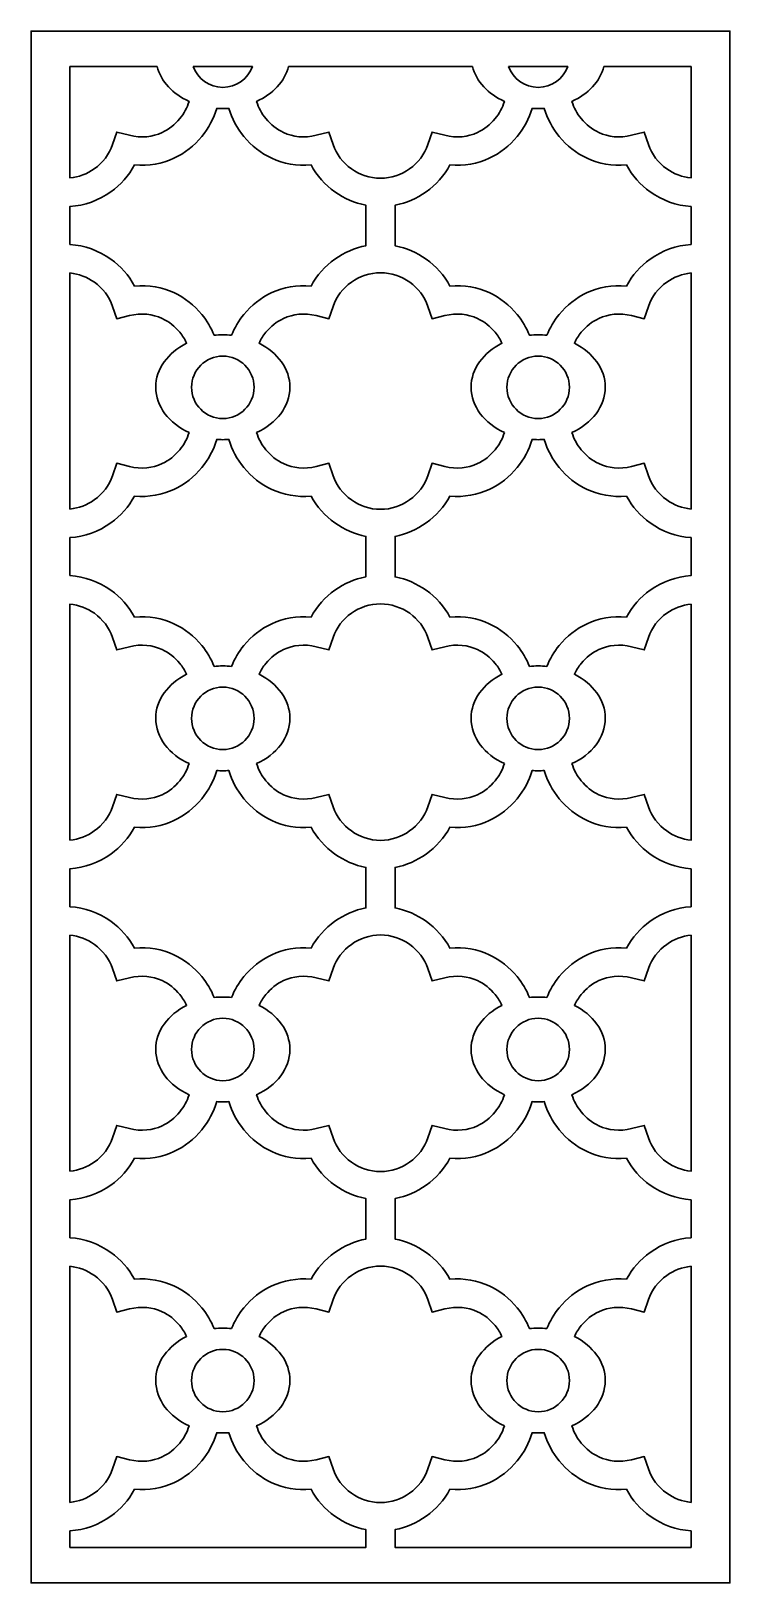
# Model space of a CAD drawing. Header units: centimetres. Extents: x 19.3 to 27, y -8.5 to 8.6.
import ezdxf

# ---------------------------------------------------------------- set-up
doc = ezdxf.new("R2010")
doc.units = ezdxf.units.CM
doc.header["$MEASUREMENT"] = 0
doc.layers.add('layer 1', color=7, linetype='Continuous')

msp = doc.modelspace()

# ---------------------------------------------------------------- linework, layer by layer
at = {"layer": 'layer 1', "color": 250, "lineweight": 30}
for points, knots in [([(26.99978, 1.42322), (26.99978, 1.42322), (26.99978, -8.45973), (26.99978, -8.45973), (26.99978, -8.45973), (26.99978, -8.45973), (19.32189, -8.45973), (19.32189, -8.45973), (19.32189, -8.45973), (19.32189, -8.45973), (19.32189, 1.42322), (19.32189, 1.42322), (19.32189, 1.42322), (19.32189, 1.42322), (19.32189, 1.42376), (19.32189, 1.42376), (19.32189, 1.42376), (19.32189, 1.42376), (19.32189, 8.60077), (19.32189, 8.60077), (19.32189, 8.60077), (19.32189, 8.60077), (26.99978, 8.60077), (26.99978, 8.60077), (26.99978, 8.60077), (26.99978, 8.60077), (26.99978, 1.42335), (26.99978, 1.42335), (26.99978, 1.42335), (26.99978, 1.42335), (26.99978, 1.42322), (26.99978, 1.42322)], [0, 0, 0, 0, 0.11111111, 0.11111111, 0.11111111, 0.11111111, 0.22222222, 0.22222222, 0.22222222, 0.22222222, 0.33333333, 0.33333333, 0.33333333, 0.33333333, 0.44444444, 0.44444444, 0.44444444, 0.44444444, 0.55555556, 0.55555556, 0.55555556, 0.55555556, 0.66666667, 0.66666667, 0.66666667, 0.66666667, 0.77777778, 0.77777778, 0.77777778, 0.77777778, 1, 1, 1, 1]), ([(19.74845, 8.21079), (19.74845, 8.21079), (20.70599, 8.21079), (20.70599, 8.21079), (20.70599, 8.21079), (20.74815, 8.04734), (20.87937, 7.90855), (21.05811, 7.82684), (21.05811, 7.82684), (21.03608, 7.75777), (21.00112, 7.69341), (20.95581, 7.63776), (20.95581, 7.63776), (20.90322, 7.57314), (20.83673, 7.52005), (20.76043, 7.48469), (20.76043, 7.48469), (20.65716, 7.43682), (20.53483, 7.42151), (20.40345, 7.4543), (20.40345, 7.4543), (20.40345, 7.4543), (20.26374, 7.48915), (20.26374, 7.48915), (20.26374, 7.48915), (20.26374, 7.48915), (20.21765, 7.35237), (20.21765, 7.35237), (20.21765, 7.35237), (20.18141, 7.24484), (20.10911, 7.1525), (20.0168, 7.08677), (20.0168, 7.08677), (19.93832, 7.03089), (19.84557, 6.99478), (19.74845, 6.98545), (19.74845, 6.98545), (19.74845, 6.98545), (19.74845, 8.21079), (19.74845, 8.21079)], [0, 0, 0, 0, 0.09090909, 0.09090909, 0.09090909, 0.09090909, 0.18181818, 0.18181818, 0.18181818, 0.18181818, 0.27272727, 0.27272727, 0.27272727, 0.27272727, 0.36363636, 0.36363636, 0.36363636, 0.36363636, 0.45454545, 0.45454545, 0.45454545, 0.45454545, 0.54545455, 0.54545455, 0.54545455, 0.54545455, 0.63636364, 0.63636364, 0.63636364, 0.63636364, 0.72727273, 0.72727273, 0.72727273, 0.72727273, 0.81818182, 0.81818182, 0.81818182, 0.81818182, 1, 1, 1, 1]), ([(21.10432, 8.21079), (21.10432, 8.21079), (21.75294, 8.21079), (21.75294, 8.21079), (21.75294, 8.21079), (21.70578, 8.07732), (21.57808, 7.98119), (21.42864, 7.98119), (21.42864, 7.98119), (21.27918, 7.98119), (21.15148, 8.07732), (21.10432, 8.21079)], [0, 0, 0, 0, 0.25, 0.25, 0.25, 0.25, 0.5, 0.5, 0.5, 0.5, 1, 1, 1, 1]), ([(22.15128, 8.21079), (22.15128, 8.21079), (24.17041, 8.21079), (24.17041, 8.21079), (24.17041, 8.21079), (24.21256, 8.04734), (24.34378, 7.90855), (24.52252, 7.82684), (24.52252, 7.82684), (24.5005, 7.75777), (24.46553, 7.69341), (24.42023, 7.63776), (24.42023, 7.63776), (24.36763, 7.57314), (24.30114, 7.52005), (24.22485, 7.48469), (24.22485, 7.48469), (24.12159, 7.43682), (23.99924, 7.42151), (23.86786, 7.4543), (23.86786, 7.4543), (23.86786, 7.4543), (23.72816, 7.48915), (23.72816, 7.48915), (23.72816, 7.48915), (23.72816, 7.48915), (23.68206, 7.35237), (23.68206, 7.35237), (23.68206, 7.35237), (23.64582, 7.24484), (23.57352, 7.1525), (23.48122, 7.08677), (23.48122, 7.08677), (23.38895, 7.02108), (23.27696, 6.98269), (23.16132, 6.98302), (23.16132, 6.98302), (23.16132, 6.98302), (23.16036, 6.98302), (23.16036, 6.98302), (23.16036, 6.98302), (23.04473, 6.98269), (22.93273, 7.02108), (22.84047, 7.08677), (22.84047, 7.08677), (22.74816, 7.1525), (22.67586, 7.24484), (22.63962, 7.35237), (22.63962, 7.35237), (22.63962, 7.35237), (22.59352, 7.48915), (22.59352, 7.48915), (22.59352, 7.48915), (22.59352, 7.48915), (22.45382, 7.4543), (22.45382, 7.4543), (22.45382, 7.4543), (22.32244, 7.42151), (22.2001, 7.43682), (22.09684, 7.48469), (22.09684, 7.48469), (22.02054, 7.52005), (21.95405, 7.57314), (21.90145, 7.63776), (21.90145, 7.63776), (21.85615, 7.69341), (21.82119, 7.75777), (21.79916, 7.82683), (21.79916, 7.82683), (21.97792, 7.90854), (22.10912, 8.04734), (22.15128, 8.21079)], [0, 0, 0, 0, 0.05263158, 0.05263158, 0.05263158, 0.05263158, 0.10526316, 0.10526316, 0.10526316, 0.10526316, 0.15789474, 0.15789474, 0.15789474, 0.15789474, 0.21052632, 0.21052632, 0.21052632, 0.21052632, 0.26315789, 0.26315789, 0.26315789, 0.26315789, 0.31578947, 0.31578947, 0.31578947, 0.31578947, 0.36842105, 0.36842105, 0.36842105, 0.36842105, 0.42105263, 0.42105263, 0.42105263, 0.42105263, 0.47368421, 0.47368421, 0.47368421, 0.47368421, 0.52631579, 0.52631579, 0.52631579, 0.52631579, 0.57894737, 0.57894737, 0.57894737, 0.57894737, 0.63157895, 0.63157895, 0.63157895, 0.63157895, 0.68421053, 0.68421053, 0.68421053, 0.68421053, 0.73684211, 0.73684211, 0.73684211, 0.73684211, 0.78947368, 0.78947368, 0.78947368, 0.78947368, 0.84210526, 0.84210526, 0.84210526, 0.84210526, 0.89473684, 0.89473684, 0.89473684, 0.89473684, 1, 1, 1, 1]), ([(24.56874, 8.21079), (24.56874, 8.21079), (25.21735, 8.21079), (25.21735, 8.21079), (25.21735, 8.21079), (25.1702, 8.07732), (25.04251, 7.98119), (24.89305, 7.98119), (24.89305, 7.98119), (24.7436, 7.98119), (24.61589, 8.07732), (24.56874, 8.21079)], [0, 0, 0, 0, 0.25, 0.25, 0.25, 0.25, 0.5, 0.5, 0.5, 0.5, 1, 1, 1, 1]), ([(25.61569, 8.21079), (25.61569, 8.21079), (26.57323, 8.21079), (26.57323, 8.21079), (26.57323, 8.21079), (26.57323, 8.21079), (26.57323, 6.98544), (26.57323, 6.98544), (26.57323, 6.98544), (26.4761, 6.99478), (26.38336, 7.03089), (26.30488, 7.08677), (26.30488, 7.08677), (26.21257, 7.1525), (26.14027, 7.24484), (26.10403, 7.35237), (26.10403, 7.35237), (26.10403, 7.35237), (26.05793, 7.48915), (26.05793, 7.48915), (26.05793, 7.48915), (26.05793, 7.48915), (25.91823, 7.4543), (25.91823, 7.4543), (25.91823, 7.4543), (25.78686, 7.42151), (25.66452, 7.43682), (25.56125, 7.48469), (25.56125, 7.48469), (25.48495, 7.52005), (25.41846, 7.57314), (25.36587, 7.63776), (25.36587, 7.63776), (25.32056, 7.69341), (25.28559, 7.75776), (25.26357, 7.82683), (25.26357, 7.82683), (25.44233, 7.90853), (25.57353, 8.04733), (25.61569, 8.21079)], [0, 0, 0, 0, 0.09090909, 0.09090909, 0.09090909, 0.09090909, 0.18181818, 0.18181818, 0.18181818, 0.18181818, 0.27272727, 0.27272727, 0.27272727, 0.27272727, 0.36363636, 0.36363636, 0.36363636, 0.36363636, 0.45454545, 0.45454545, 0.45454545, 0.45454545, 0.54545455, 0.54545455, 0.54545455, 0.54545455, 0.63636364, 0.63636364, 0.63636364, 0.63636364, 0.72727273, 0.72727273, 0.72727273, 0.72727273, 0.81818182, 0.81818182, 0.81818182, 0.81818182, 1, 1, 1, 1]), ([(19.74845, 6.25428), (19.74845, 6.25428), (19.74845, 6.67206), (19.74845, 6.67206), (19.74845, 6.67206), (19.91112, 6.68188), (20.06708, 6.73988), (20.1977, 6.8329), (20.1977, 6.8329), (20.30557, 6.90972), (20.39631, 7.01081), (20.45943, 7.12874), (20.45943, 7.12874), (20.61566, 7.11353), (20.76222, 7.14174), (20.89122, 7.20153), (20.89122, 7.20153), (21.01138, 7.25721), (21.11572, 7.34035), (21.19784, 7.44125), (21.19784, 7.44125), (21.27206, 7.53243), (21.3282, 7.63804), (21.36154, 7.75083), (21.36154, 7.75083), (21.38366, 7.74926), (21.40602, 7.74841), (21.42864, 7.74841), (21.42864, 7.74841), (21.45125, 7.74841), (21.47361, 7.74926), (21.49572, 7.75083), (21.49572, 7.75083), (21.52906, 7.63803), (21.5852, 7.53243), (21.65943, 7.44125), (21.65943, 7.44125), (21.74156, 7.34035), (21.84589, 7.25721), (21.96605, 7.20153), (21.96605, 7.20153), (22.09503, 7.14174), (22.24161, 7.11353), (22.39784, 7.12874), (22.39784, 7.12874), (22.46095, 7.01081), (22.55169, 6.90972), (22.65957, 6.8329), (22.65957, 6.8329), (22.76097, 6.7607), (22.87765, 6.70957), (23.00088, 6.68572), (23.00088, 6.68572), (23.00088, 6.68572), (23.00088, 6.24072), (23.00088, 6.24072), (23.00088, 6.24072), (22.8778, 6.21687), (22.76121, 6.1658), (22.65984, 6.09366), (22.65984, 6.09366), (22.5519, 6.01685), (22.46109, 5.91572), (22.39789, 5.79773), (22.39789, 5.79773), (22.24164, 5.81296), (22.09505, 5.78476), (21.96605, 5.72496), (21.96605, 5.72496), (21.84589, 5.66926), (21.74156, 5.58613), (21.65943, 5.48524), (21.65943, 5.48524), (21.60309, 5.41602), (21.55716, 5.33851), (21.52371, 5.25584), (21.52371, 5.25584), (21.49257, 5.25901), (21.46085, 5.26064), (21.42864, 5.26064), (21.42864, 5.26064), (21.39642, 5.26064), (21.36468, 5.259), (21.33354, 5.25584), (21.33354, 5.25584), (21.3001, 5.33851), (21.25418, 5.41602), (21.19784, 5.48524), (21.19784, 5.48524), (21.11571, 5.58613), (21.01138, 5.66926), (20.89122, 5.72496), (20.89122, 5.72496), (20.76222, 5.78476), (20.61565, 5.81295), (20.45942, 5.79774), (20.45942, 5.79774), (20.3963, 5.91568), (20.30572, 6.01656), (20.19802, 6.0932), (20.19802, 6.0932), (20.06744, 6.18611), (19.91144, 6.24403), (19.74845, 6.25428)], [0, 0, 0, 0, 0.03703704, 0.03703704, 0.03703704, 0.03703704, 0.07407407, 0.07407407, 0.07407407, 0.07407407, 0.11111111, 0.11111111, 0.11111111, 0.11111111, 0.14814815, 0.14814815, 0.14814815, 0.14814815, 0.18518519, 0.18518519, 0.18518519, 0.18518519, 0.22222222, 0.22222222, 0.22222222, 0.22222222, 0.25925926, 0.25925926, 0.25925926, 0.25925926, 0.2962963, 0.2962963, 0.2962963, 0.2962963, 0.33333333, 0.33333333, 0.33333333, 0.33333333, 0.37037037, 0.37037037, 0.37037037, 0.37037037, 0.40740741, 0.40740741, 0.40740741, 0.40740741, 0.44444444, 0.44444444, 0.44444444, 0.44444444, 0.48148148, 0.48148148, 0.48148148, 0.48148148, 0.51851852, 0.51851852, 0.51851852, 0.51851852, 0.55555556, 0.55555556, 0.55555556, 0.55555556, 0.59259259, 0.59259259, 0.59259259, 0.59259259, 0.62962963, 0.62962963, 0.62962963, 0.62962963, 0.66666667, 0.66666667, 0.66666667, 0.66666667, 0.7037037, 0.7037037, 0.7037037, 0.7037037, 0.74074074, 0.74074074, 0.74074074, 0.74074074, 0.77777778, 0.77777778, 0.77777778, 0.77777778, 0.81481481, 0.81481481, 0.81481481, 0.81481481, 0.85185185, 0.85185185, 0.85185185, 0.85185185, 0.88888889, 0.88888889, 0.88888889, 0.88888889, 0.92592593, 0.92592593, 0.92592593, 0.92592593, 1, 1, 1, 1]), ([(26.57323, 6.67205), (26.57323, 6.67205), (26.57323, 6.25443), (26.57323, 6.25443), (26.57323, 6.25443), (26.41072, 6.2446), (26.25486, 6.18661), (26.12425, 6.09366), (26.12425, 6.09366), (26.01631, 6.01685), (25.9255, 5.91572), (25.86231, 5.79773), (25.86231, 5.79773), (25.70605, 5.81296), (25.55946, 5.78476), (25.43046, 5.72496), (25.43046, 5.72496), (25.3103, 5.66926), (25.20597, 5.58613), (25.12383, 5.48524), (25.12383, 5.48524), (25.0675, 5.41602), (25.02157, 5.33852), (24.98813, 5.25585), (24.98813, 5.25585), (24.95699, 5.25901), (24.92526, 5.26064), (24.89305, 5.26064), (24.89305, 5.26064), (24.86084, 5.26064), (24.8291, 5.259), (24.79795, 5.25584), (24.79795, 5.25584), (24.76451, 5.33851), (24.71859, 5.41602), (24.66226, 5.48524), (24.66226, 5.48524), (24.58013, 5.58613), (24.4758, 5.66926), (24.35564, 5.72496), (24.35564, 5.72496), (24.22664, 5.78476), (24.08007, 5.81295), (23.92384, 5.79774), (23.92384, 5.79774), (23.86073, 5.91568), (23.77014, 6.01656), (23.66242, 6.0932), (23.66242, 6.0932), (23.56101, 6.16537), (23.44426, 6.21642), (23.32079, 6.24042), (23.32079, 6.24042), (23.32079, 6.24042), (23.32079, 6.68572), (23.32079, 6.68572), (23.32079, 6.68572), (23.44404, 6.70956), (23.56072, 6.76069), (23.66212, 6.8329), (23.66212, 6.8329), (23.77, 6.90972), (23.86073, 7.01081), (23.92385, 7.12874), (23.92385, 7.12874), (24.08007, 7.11353), (24.22665, 7.14174), (24.35564, 7.20153), (24.35564, 7.20153), (24.4758, 7.25721), (24.58013, 7.34035), (24.66226, 7.44125), (24.66226, 7.44125), (24.73648, 7.53243), (24.79262, 7.63804), (24.82596, 7.75083), (24.82596, 7.75083), (24.84807, 7.74926), (24.87043, 7.74841), (24.89305, 7.74841), (24.89305, 7.74841), (24.91566, 7.74841), (24.93802, 7.74926), (24.96013, 7.75083), (24.96013, 7.75083), (24.99347, 7.63803), (25.04961, 7.53243), (25.12384, 7.44125), (25.12384, 7.44125), (25.20597, 7.34035), (25.3103, 7.25721), (25.43046, 7.20153), (25.43046, 7.20153), (25.55945, 7.14174), (25.70603, 7.11353), (25.86226, 7.12874), (25.86226, 7.12874), (25.92537, 7.01081), (26.0161, 6.90972), (26.12397, 6.8329), (26.12397, 6.8329), (26.25459, 6.73988), (26.41056, 6.68187), (26.57323, 6.67205)], [0, 0, 0, 0, 0.03703704, 0.03703704, 0.03703704, 0.03703704, 0.07407407, 0.07407407, 0.07407407, 0.07407407, 0.11111111, 0.11111111, 0.11111111, 0.11111111, 0.14814815, 0.14814815, 0.14814815, 0.14814815, 0.18518519, 0.18518519, 0.18518519, 0.18518519, 0.22222222, 0.22222222, 0.22222222, 0.22222222, 0.25925926, 0.25925926, 0.25925926, 0.25925926, 0.2962963, 0.2962963, 0.2962963, 0.2962963, 0.33333333, 0.33333333, 0.33333333, 0.33333333, 0.37037037, 0.37037037, 0.37037037, 0.37037037, 0.40740741, 0.40740741, 0.40740741, 0.40740741, 0.44444444, 0.44444444, 0.44444444, 0.44444444, 0.48148148, 0.48148148, 0.48148148, 0.48148148, 0.51851852, 0.51851852, 0.51851852, 0.51851852, 0.55555556, 0.55555556, 0.55555556, 0.55555556, 0.59259259, 0.59259259, 0.59259259, 0.59259259, 0.62962963, 0.62962963, 0.62962963, 0.62962963, 0.66666667, 0.66666667, 0.66666667, 0.66666667, 0.7037037, 0.7037037, 0.7037037, 0.7037037, 0.74074074, 0.74074074, 0.74074074, 0.74074074, 0.77777778, 0.77777778, 0.77777778, 0.77777778, 0.81481481, 0.81481481, 0.81481481, 0.81481481, 0.85185185, 0.85185185, 0.85185185, 0.85185185, 0.88888889, 0.88888889, 0.88888889, 0.88888889, 0.92592593, 0.92592593, 0.92592593, 0.92592593, 1, 1, 1, 1]), ([(19.74845, 3.34566), (19.74845, 3.34566), (19.74845, 5.94089), (19.74845, 5.94089), (19.74845, 5.94089), (19.84576, 5.9313), (19.93859, 5.8952), (20.01711, 5.83932), (20.01711, 5.83932), (20.1092, 5.7738), (20.18132, 5.68175), (20.21765, 5.5741), (20.21765, 5.5741), (20.21765, 5.5741), (20.2638, 5.43735), (20.2638, 5.43735), (20.2638, 5.43735), (20.2638, 5.43735), (20.40345, 5.47219), (20.40345, 5.47219), (20.40345, 5.47219), (20.53483, 5.50497), (20.65716, 5.48966), (20.76043, 5.4418), (20.76043, 5.4418), (20.83673, 5.40644), (20.90322, 5.35335), (20.95581, 5.28873), (20.95581, 5.28873), (20.98552, 5.25223), (21.01078, 5.21202), (21.03086, 5.16917), (21.03086, 5.16917), (20.82701, 5.0665), (20.69152, 4.88752), (20.69152, 4.68463), (20.69152, 4.68463), (20.69152, 4.47285), (20.83918, 4.28714), (21.05811, 4.18707), (21.05811, 4.18707), (21.03608, 4.11798), (21.00112, 4.05364), (20.95581, 3.99797), (20.95581, 3.99797), (20.90322, 3.93336), (20.83673, 3.88026), (20.76043, 3.8449), (20.76043, 3.8449), (20.65716, 3.79705), (20.53483, 3.78174), (20.40345, 3.81451), (20.40345, 3.81451), (20.40345, 3.81451), (20.26374, 3.84938), (20.26374, 3.84938), (20.26374, 3.84938), (20.26374, 3.84938), (20.21765, 3.7126), (20.21765, 3.7126), (20.21765, 3.7126), (20.18141, 3.60506), (20.10911, 3.51273), (20.0168, 3.44699), (20.0168, 3.44699), (19.93832, 3.39111), (19.84557, 3.355), (19.74845, 3.34566)], [0, 0, 0, 0, 0.05555556, 0.05555556, 0.05555556, 0.05555556, 0.11111111, 0.11111111, 0.11111111, 0.11111111, 0.16666667, 0.16666667, 0.16666667, 0.16666667, 0.22222222, 0.22222222, 0.22222222, 0.22222222, 0.27777778, 0.27777778, 0.27777778, 0.27777778, 0.33333333, 0.33333333, 0.33333333, 0.33333333, 0.38888889, 0.38888889, 0.38888889, 0.38888889, 0.44444444, 0.44444444, 0.44444444, 0.44444444, 0.5, 0.5, 0.5, 0.5, 0.55555556, 0.55555556, 0.55555556, 0.55555556, 0.61111111, 0.61111111, 0.61111111, 0.61111111, 0.66666667, 0.66666667, 0.66666667, 0.66666667, 0.72222222, 0.72222222, 0.72222222, 0.72222222, 0.77777778, 0.77777778, 0.77777778, 0.77777778, 0.83333333, 0.83333333, 0.83333333, 0.83333333, 0.88888889, 0.88888889, 0.88888889, 0.88888889, 1, 1, 1, 1]), ([(24.52252, 4.18707), (24.30358, 4.28714), (24.15594, 4.47285), (24.15594, 4.68463), (24.15594, 4.68463), (24.15594, 4.88752), (24.29142, 5.0665), (24.49527, 5.16917), (24.49527, 5.16917), (24.47519, 5.21202), (24.44994, 5.25224), (24.42023, 5.28873), (24.42023, 5.28873), (24.36763, 5.35335), (24.30114, 5.40644), (24.22485, 5.4418), (24.22485, 5.4418), (24.12159, 5.48966), (23.99924, 5.50497), (23.86786, 5.47219), (23.86786, 5.47219), (23.86786, 5.47219), (23.72822, 5.43735), (23.72822, 5.43735), (23.72822, 5.43735), (23.72822, 5.43735), (23.68206, 5.5741), (23.68206, 5.5741), (23.68206, 5.5741), (23.64574, 5.68175), (23.57361, 5.7738), (23.48152, 5.83932), (23.48152, 5.83932), (23.38912, 5.90509), (23.27689, 5.94346), (23.16084, 5.94346), (23.16084, 5.94346), (23.04513, 5.94385), (22.93307, 5.90548), (22.84076, 5.8398), (22.84076, 5.8398), (22.74832, 5.77402), (22.67591, 5.68165), (22.63962, 5.5741), (22.63962, 5.5741), (22.63962, 5.5741), (22.59347, 5.43735), (22.59347, 5.43735), (22.59347, 5.43735), (22.59347, 5.43735), (22.45382, 5.47219), (22.45382, 5.47219), (22.45382, 5.47219), (22.32244, 5.50497), (22.2001, 5.48966), (22.09684, 5.4418), (22.09684, 5.4418), (22.02054, 5.40644), (21.95405, 5.35335), (21.90145, 5.28873), (21.90145, 5.28873), (21.87175, 5.25224), (21.84648, 5.21203), (21.8264, 5.16917), (21.8264, 5.16917), (22.03026, 5.06651), (22.16575, 4.88753), (22.16575, 4.68463), (22.16575, 4.68463), (22.16575, 4.47285), (22.0181, 4.28711), (21.79916, 4.18707), (21.79916, 4.18707), (21.82119, 4.11798), (21.85615, 4.05364), (21.90145, 3.99797), (21.90145, 3.99797), (21.95405, 3.93336), (22.02054, 3.88026), (22.09684, 3.8449), (22.09684, 3.8449), (22.2001, 3.79705), (22.32244, 3.78174), (22.45382, 3.81451), (22.45382, 3.81451), (22.45382, 3.81451), (22.59352, 3.84938), (22.59352, 3.84938), (22.59352, 3.84938), (22.59352, 3.84938), (22.63962, 3.7126), (22.63962, 3.7126), (22.63962, 3.7126), (22.67586, 3.60506), (22.74816, 3.51273), (22.84047, 3.44699), (22.84047, 3.44699), (22.93273, 3.38129), (23.04473, 3.3429), (23.16036, 3.34325), (23.16036, 3.34325), (23.16036, 3.34325), (23.16132, 3.34325), (23.16132, 3.34325), (23.16132, 3.34325), (23.27696, 3.3429), (23.38895, 3.38129), (23.48122, 3.44699), (23.48122, 3.44699), (23.57352, 3.51273), (23.64582, 3.60506), (23.68206, 3.7126), (23.68206, 3.7126), (23.68206, 3.7126), (23.72816, 3.84938), (23.72816, 3.84938), (23.72816, 3.84938), (23.72816, 3.84938), (23.86786, 3.81451), (23.86786, 3.81451), (23.86786, 3.81451), (23.99924, 3.78174), (24.12159, 3.79705), (24.22485, 3.8449), (24.22485, 3.8449), (24.30114, 3.88026), (24.36763, 3.93336), (24.42023, 3.99797), (24.42023, 3.99797), (24.46553, 4.05364), (24.5005, 4.11798), (24.52252, 4.18707)], [0, 0, 0, 0, 0.02941176, 0.02941176, 0.02941176, 0.02941176, 0.05882353, 0.05882353, 0.05882353, 0.05882353, 0.08823529, 0.08823529, 0.08823529, 0.08823529, 0.11764706, 0.11764706, 0.11764706, 0.11764706, 0.14705882, 0.14705882, 0.14705882, 0.14705882, 0.17647059, 0.17647059, 0.17647059, 0.17647059, 0.20588235, 0.20588235, 0.20588235, 0.20588235, 0.23529412, 0.23529412, 0.23529412, 0.23529412, 0.26470588, 0.26470588, 0.26470588, 0.26470588, 0.29411765, 0.29411765, 0.29411765, 0.29411765, 0.32352941, 0.32352941, 0.32352941, 0.32352941, 0.35294118, 0.35294118, 0.35294118, 0.35294118, 0.38235294, 0.38235294, 0.38235294, 0.38235294, 0.41176471, 0.41176471, 0.41176471, 0.41176471, 0.44117647, 0.44117647, 0.44117647, 0.44117647, 0.47058824, 0.47058824, 0.47058824, 0.47058824, 0.5, 0.5, 0.5, 0.5, 0.52941176, 0.52941176, 0.52941176, 0.52941176, 0.55882353, 0.55882353, 0.55882353, 0.55882353, 0.58823529, 0.58823529, 0.58823529, 0.58823529, 0.61764706, 0.61764706, 0.61764706, 0.61764706, 0.64705882, 0.64705882, 0.64705882, 0.64705882, 0.67647059, 0.67647059, 0.67647059, 0.67647059, 0.70588235, 0.70588235, 0.70588235, 0.70588235, 0.73529412, 0.73529412, 0.73529412, 0.73529412, 0.76470588, 0.76470588, 0.76470588, 0.76470588, 0.79411765, 0.79411765, 0.79411765, 0.79411765, 0.82352941, 0.82352941, 0.82352941, 0.82352941, 0.85294118, 0.85294118, 0.85294118, 0.85294118, 0.88235294, 0.88235294, 0.88235294, 0.88235294, 0.91176471, 0.91176471, 0.91176471, 0.91176471, 0.94117647, 0.94117647, 0.94117647, 0.94117647, 1, 1, 1, 1]), ([(26.57323, 5.94104), (26.57323, 5.94104), (26.57323, 3.34566), (26.57323, 3.34566), (26.57323, 3.34566), (26.4761, 3.355), (26.38336, 3.3911), (26.30488, 3.44699), (26.30488, 3.44699), (26.21257, 3.51273), (26.14027, 3.60506), (26.10403, 3.7126), (26.10403, 3.7126), (26.10403, 3.7126), (26.05793, 3.84938), (26.05793, 3.84938), (26.05793, 3.84938), (26.05793, 3.84938), (25.91823, 3.81451), (25.91823, 3.81451), (25.91823, 3.81451), (25.78686, 3.78174), (25.66452, 3.79705), (25.56125, 3.8449), (25.56125, 3.8449), (25.48495, 3.88026), (25.41846, 3.93336), (25.36587, 3.99797), (25.36587, 3.99797), (25.32056, 4.05364), (25.28559, 4.11798), (25.26357, 4.18707), (25.26357, 4.18707), (25.48252, 4.28711), (25.63016, 4.47284), (25.63016, 4.68463), (25.63016, 4.68463), (25.63016, 4.88753), (25.49468, 5.06651), (25.29081, 5.16917), (25.29081, 5.16917), (25.31089, 5.21203), (25.33616, 5.25224), (25.36587, 5.28873), (25.36587, 5.28873), (25.41846, 5.35335), (25.48495, 5.40644), (25.56125, 5.4418), (25.56125, 5.4418), (25.66452, 5.48966), (25.78685, 5.50497), (25.91823, 5.47219), (25.91823, 5.47219), (25.91823, 5.47219), (26.05788, 5.43735), (26.05788, 5.43735), (26.05788, 5.43735), (26.05788, 5.43735), (26.10403, 5.5741), (26.10403, 5.5741), (26.10403, 5.5741), (26.14032, 5.68165), (26.21273, 5.77402), (26.30516, 5.8398), (26.30516, 5.8398), (26.38356, 5.89559), (26.47621, 5.93166), (26.57323, 5.94104)], [0, 0, 0, 0, 0.05555556, 0.05555556, 0.05555556, 0.05555556, 0.11111111, 0.11111111, 0.11111111, 0.11111111, 0.16666667, 0.16666667, 0.16666667, 0.16666667, 0.22222222, 0.22222222, 0.22222222, 0.22222222, 0.27777778, 0.27777778, 0.27777778, 0.27777778, 0.33333333, 0.33333333, 0.33333333, 0.33333333, 0.38888889, 0.38888889, 0.38888889, 0.38888889, 0.44444444, 0.44444444, 0.44444444, 0.44444444, 0.5, 0.5, 0.5, 0.5, 0.55555556, 0.55555556, 0.55555556, 0.55555556, 0.61111111, 0.61111111, 0.61111111, 0.61111111, 0.66666667, 0.66666667, 0.66666667, 0.66666667, 0.72222222, 0.72222222, 0.72222222, 0.72222222, 0.77777778, 0.77777778, 0.77777778, 0.77777778, 0.83333333, 0.83333333, 0.83333333, 0.83333333, 0.88888889, 0.88888889, 0.88888889, 0.88888889, 1, 1, 1, 1]), ([(21.42864, 5.02785), (21.61793, 5.02785), (21.77238, 4.87365), (21.77238, 4.68463), (21.77238, 4.68463), (21.77238, 4.49562), (21.61793, 4.3414), (21.42864, 4.3414), (21.42864, 4.3414), (21.23933, 4.3414), (21.08489, 4.49562), (21.08489, 4.68463), (21.08489, 4.68463), (21.08489, 4.87365), (21.23933, 5.02785), (21.42864, 5.02785)], [0, 0, 0, 0, 0.2, 0.2, 0.2, 0.2, 0.4, 0.4, 0.4, 0.4, 0.6, 0.6, 0.6, 0.6, 1, 1, 1, 1]), ([(24.89305, 5.02785), (25.08236, 5.02785), (25.2368, 4.87365), (25.2368, 4.68463), (25.2368, 4.68463), (25.2368, 4.49562), (25.08236, 4.3414), (24.89305, 4.3414), (24.89305, 4.3414), (24.70374, 4.3414), (24.5493, 4.49562), (24.5493, 4.68463), (24.5493, 4.68463), (24.5493, 4.87365), (24.70374, 5.02785), (24.89305, 5.02785)], [0, 0, 0, 0, 0.2, 0.2, 0.2, 0.2, 0.4, 0.4, 0.4, 0.4, 0.6, 0.6, 0.6, 0.6, 1, 1, 1, 1]), ([(19.74845, 2.61449), (19.74845, 2.61449), (19.74845, 3.03229), (19.74845, 3.03229), (19.74845, 3.03229), (19.91112, 3.04209), (20.06708, 3.10011), (20.1977, 3.19311), (20.1977, 3.19311), (20.30557, 3.26994), (20.39631, 3.37104), (20.45943, 3.48896), (20.45943, 3.48896), (20.61566, 3.47375), (20.76222, 3.50195), (20.89122, 3.56174), (20.89122, 3.56174), (21.01138, 3.61743), (21.11572, 3.70056), (21.19784, 3.80146), (21.19784, 3.80146), (21.27206, 3.89266), (21.3282, 3.99825), (21.36154, 4.11106), (21.36154, 4.11106), (21.38366, 4.10948), (21.40602, 4.10863), (21.42864, 4.10863), (21.42864, 4.10863), (21.45125, 4.10863), (21.47361, 4.10949), (21.49572, 4.11105), (21.49572, 4.11105), (21.52906, 3.99824), (21.5852, 3.89266), (21.65943, 3.80146), (21.65943, 3.80146), (21.74156, 3.70056), (21.84589, 3.61743), (21.96605, 3.56174), (21.96605, 3.56174), (22.09503, 3.50196), (22.24161, 3.47375), (22.39784, 3.48896), (22.39784, 3.48896), (22.46095, 3.37104), (22.55169, 3.26994), (22.65957, 3.19311), (22.65957, 3.19311), (22.76097, 3.12091), (22.87765, 3.06978), (23.00088, 3.04593), (23.00088, 3.04593), (23.00088, 3.04593), (23.00088, 2.60094), (23.00088, 2.60094), (23.00088, 2.60094), (22.8778, 2.57709), (22.76121, 2.52601), (22.65984, 2.45388), (22.65984, 2.45388), (22.5519, 2.37707), (22.46109, 2.27593), (22.39789, 2.15795), (22.39789, 2.15795), (22.24164, 2.17318), (22.09505, 2.14497), (21.96605, 2.08518), (21.96605, 2.08518), (21.84589, 2.02949), (21.74156, 1.94636), (21.65943, 1.84546), (21.65943, 1.84546), (21.60309, 1.77624), (21.55716, 1.69873), (21.52371, 1.61607), (21.52371, 1.61607), (21.49257, 1.61923), (21.46085, 1.62086), (21.42864, 1.62086), (21.42864, 1.62086), (21.39642, 1.62086), (21.36468, 1.61923), (21.33354, 1.61606), (21.33354, 1.61606), (21.3001, 1.69873), (21.25418, 1.77624), (21.19784, 1.84546), (21.19784, 1.84546), (21.11571, 1.94636), (21.01138, 2.02949), (20.89122, 2.08518), (20.89122, 2.08518), (20.76222, 2.14497), (20.61565, 2.17318), (20.45942, 2.15795), (20.45942, 2.15795), (20.3963, 2.2759), (20.30572, 2.37677), (20.19802, 2.45341), (20.19802, 2.45341), (20.06744, 2.54633), (19.91144, 2.60426), (19.74845, 2.61449)], [0, 0, 0, 0, 0.03703704, 0.03703704, 0.03703704, 0.03703704, 0.07407407, 0.07407407, 0.07407407, 0.07407407, 0.11111111, 0.11111111, 0.11111111, 0.11111111, 0.14814815, 0.14814815, 0.14814815, 0.14814815, 0.18518519, 0.18518519, 0.18518519, 0.18518519, 0.22222222, 0.22222222, 0.22222222, 0.22222222, 0.25925926, 0.25925926, 0.25925926, 0.25925926, 0.2962963, 0.2962963, 0.2962963, 0.2962963, 0.33333333, 0.33333333, 0.33333333, 0.33333333, 0.37037037, 0.37037037, 0.37037037, 0.37037037, 0.40740741, 0.40740741, 0.40740741, 0.40740741, 0.44444444, 0.44444444, 0.44444444, 0.44444444, 0.48148148, 0.48148148, 0.48148148, 0.48148148, 0.51851852, 0.51851852, 0.51851852, 0.51851852, 0.55555556, 0.55555556, 0.55555556, 0.55555556, 0.59259259, 0.59259259, 0.59259259, 0.59259259, 0.62962963, 0.62962963, 0.62962963, 0.62962963, 0.66666667, 0.66666667, 0.66666667, 0.66666667, 0.7037037, 0.7037037, 0.7037037, 0.7037037, 0.74074074, 0.74074074, 0.74074074, 0.74074074, 0.77777778, 0.77777778, 0.77777778, 0.77777778, 0.81481481, 0.81481481, 0.81481481, 0.81481481, 0.85185185, 0.85185185, 0.85185185, 0.85185185, 0.88888889, 0.88888889, 0.88888889, 0.88888889, 0.92592593, 0.92592593, 0.92592593, 0.92592593, 1, 1, 1, 1]), ([(26.57323, 3.03228), (26.57323, 3.03228), (26.57323, 2.61465), (26.57323, 2.61465), (26.57323, 2.61465), (26.41072, 2.60481), (26.25486, 2.54682), (26.12425, 2.45388), (26.12425, 2.45388), (26.01631, 2.37707), (25.9255, 2.27593), (25.86231, 2.15795), (25.86231, 2.15795), (25.70605, 2.17318), (25.55946, 2.14497), (25.43046, 2.08518), (25.43046, 2.08518), (25.3103, 2.02949), (25.20597, 1.94636), (25.12383, 1.84546), (25.12383, 1.84546), (25.0675, 1.77624), (25.02157, 1.69874), (24.98813, 1.61607), (24.98813, 1.61607), (24.95699, 1.61923), (24.92526, 1.62086), (24.89305, 1.62086), (24.89305, 1.62086), (24.86084, 1.62086), (24.8291, 1.61922), (24.79795, 1.61606), (24.79795, 1.61606), (24.76451, 1.69873), (24.71859, 1.77624), (24.66226, 1.84546), (24.66226, 1.84546), (24.58013, 1.94636), (24.4758, 2.02949), (24.35564, 2.08518), (24.35564, 2.08518), (24.22664, 2.14497), (24.08007, 2.17318), (23.92384, 2.15795), (23.92384, 2.15795), (23.86073, 2.2759), (23.77014, 2.37677), (23.66242, 2.45341), (23.66242, 2.45341), (23.56101, 2.52558), (23.44426, 2.57664), (23.32079, 2.60064), (23.32079, 2.60064), (23.32079, 2.60064), (23.32079, 3.04593), (23.32079, 3.04593), (23.32079, 3.04593), (23.44404, 3.06978), (23.56072, 3.1209), (23.66212, 3.19311), (23.66212, 3.19311), (23.77, 3.26994), (23.86073, 3.37104), (23.92385, 3.48896), (23.92385, 3.48896), (24.08007, 3.47375), (24.22665, 3.50195), (24.35564, 3.56174), (24.35564, 3.56174), (24.4758, 3.61743), (24.58013, 3.70056), (24.66226, 3.80146), (24.66226, 3.80146), (24.73648, 3.89266), (24.79262, 3.99825), (24.82596, 4.11106), (24.82596, 4.11106), (24.84807, 4.10948), (24.87043, 4.10863), (24.89305, 4.10863), (24.89305, 4.10863), (24.91566, 4.10863), (24.93802, 4.10948), (24.96013, 4.11105), (24.96013, 4.11105), (24.99347, 3.99825), (25.04961, 3.89266), (25.12384, 3.80146), (25.12384, 3.80146), (25.20597, 3.70056), (25.3103, 3.61743), (25.43046, 3.56174), (25.43046, 3.56174), (25.55945, 3.50196), (25.70603, 3.47375), (25.86226, 3.48896), (25.86226, 3.48896), (25.92537, 3.37104), (26.0161, 3.26994), (26.12397, 3.19311), (26.12397, 3.19311), (26.25459, 3.10011), (26.41056, 3.04208), (26.57323, 3.03228)], [0, 0, 0, 0, 0.03703704, 0.03703704, 0.03703704, 0.03703704, 0.07407407, 0.07407407, 0.07407407, 0.07407407, 0.11111111, 0.11111111, 0.11111111, 0.11111111, 0.14814815, 0.14814815, 0.14814815, 0.14814815, 0.18518519, 0.18518519, 0.18518519, 0.18518519, 0.22222222, 0.22222222, 0.22222222, 0.22222222, 0.25925926, 0.25925926, 0.25925926, 0.25925926, 0.2962963, 0.2962963, 0.2962963, 0.2962963, 0.33333333, 0.33333333, 0.33333333, 0.33333333, 0.37037037, 0.37037037, 0.37037037, 0.37037037, 0.40740741, 0.40740741, 0.40740741, 0.40740741, 0.44444444, 0.44444444, 0.44444444, 0.44444444, 0.48148148, 0.48148148, 0.48148148, 0.48148148, 0.51851852, 0.51851852, 0.51851852, 0.51851852, 0.55555556, 0.55555556, 0.55555556, 0.55555556, 0.59259259, 0.59259259, 0.59259259, 0.59259259, 0.62962963, 0.62962963, 0.62962963, 0.62962963, 0.66666667, 0.66666667, 0.66666667, 0.66666667, 0.7037037, 0.7037037, 0.7037037, 0.7037037, 0.74074074, 0.74074074, 0.74074074, 0.74074074, 0.77777778, 0.77777778, 0.77777778, 0.77777778, 0.81481481, 0.81481481, 0.81481481, 0.81481481, 0.85185185, 0.85185185, 0.85185185, 0.85185185, 0.88888889, 0.88888889, 0.88888889, 0.88888889, 0.92592593, 0.92592593, 0.92592593, 0.92592593, 1, 1, 1, 1]), ([(19.74845, -0.29412), (19.74845, -0.29412), (19.74845, 2.30111), (19.74845, 2.30111), (19.74845, 2.30111), (19.84576, 2.29152), (19.93859, 2.25541), (20.01711, 2.19955), (20.01711, 2.19955), (20.1092, 2.13401), (20.18132, 2.04198), (20.21765, 1.93433), (20.21765, 1.93433), (20.21765, 1.93433), (20.2638, 1.79756), (20.2638, 1.79756), (20.2638, 1.79756), (20.2638, 1.79756), (20.40345, 1.83241), (20.40345, 1.83241), (20.40345, 1.83241), (20.53483, 1.8652), (20.65716, 1.84988), (20.76043, 1.80202), (20.76043, 1.80202), (20.83673, 1.76666), (20.90322, 1.71356), (20.95581, 1.64895), (20.95581, 1.64895), (20.98552, 1.61245), (21.01078, 1.57223), (21.03086, 1.52938), (21.03086, 1.52938), (20.82701, 1.42672), (20.69152, 1.24773), (20.69152, 1.04485), (20.69152, 1.04485), (20.69152, 0.83306), (20.83918, 0.64735), (21.05811, 0.54729), (21.05811, 0.54729), (21.03608, 0.47819), (21.00112, 0.41386), (20.95581, 0.35819), (20.95581, 0.35819), (20.90322, 0.29357), (20.83673, 0.24048), (20.76043, 0.20513), (20.76043, 0.20513), (20.65716, 0.15726), (20.53483, 0.14195), (20.40345, 0.17472), (20.40345, 0.17472), (20.40345, 0.17472), (20.26374, 0.20958), (20.26374, 0.20958), (20.26374, 0.20958), (20.26374, 0.20958), (20.21765, 0.07281), (20.21765, 0.07281), (20.21765, 0.07281), (20.18141, -0.03472), (20.10911, -0.12706), (20.0168, -0.19279), (20.0168, -0.19279), (19.93832, -0.24867), (19.84557, -0.28478), (19.74845, -0.29412)], [0, 0, 0, 0, 0.05555556, 0.05555556, 0.05555556, 0.05555556, 0.11111111, 0.11111111, 0.11111111, 0.11111111, 0.16666667, 0.16666667, 0.16666667, 0.16666667, 0.22222222, 0.22222222, 0.22222222, 0.22222222, 0.27777778, 0.27777778, 0.27777778, 0.27777778, 0.33333333, 0.33333333, 0.33333333, 0.33333333, 0.38888889, 0.38888889, 0.38888889, 0.38888889, 0.44444444, 0.44444444, 0.44444444, 0.44444444, 0.5, 0.5, 0.5, 0.5, 0.55555556, 0.55555556, 0.55555556, 0.55555556, 0.61111111, 0.61111111, 0.61111111, 0.61111111, 0.66666667, 0.66666667, 0.66666667, 0.66666667, 0.72222222, 0.72222222, 0.72222222, 0.72222222, 0.77777778, 0.77777778, 0.77777778, 0.77777778, 0.83333333, 0.83333333, 0.83333333, 0.83333333, 0.88888889, 0.88888889, 0.88888889, 0.88888889, 1, 1, 1, 1]), ([(24.52252, 0.54729), (24.30358, 0.64735), (24.15594, 0.83306), (24.15594, 1.04485), (24.15594, 1.04485), (24.15594, 1.24773), (24.29142, 1.42672), (24.49527, 1.52938), (24.49527, 1.52938), (24.47519, 1.57223), (24.44994, 1.61246), (24.42023, 1.64895), (24.42023, 1.64895), (24.36763, 1.71356), (24.30114, 1.76666), (24.22485, 1.80202), (24.22485, 1.80202), (24.12159, 1.84988), (23.99924, 1.8652), (23.86786, 1.83241), (23.86786, 1.83241), (23.86786, 1.83241), (23.72822, 1.79756), (23.72822, 1.79756), (23.72822, 1.79756), (23.72822, 1.79756), (23.68206, 1.93433), (23.68206, 1.93433), (23.68206, 1.93433), (23.64574, 2.04198), (23.57361, 2.13401), (23.48152, 2.19955), (23.48152, 2.19955), (23.38912, 2.26531), (23.27689, 2.30368), (23.16084, 2.30368), (23.16084, 2.30368), (23.04513, 2.30407), (22.93307, 2.2657), (22.84076, 2.20001), (22.84076, 2.20001), (22.74832, 2.13424), (22.67591, 2.04186), (22.63962, 1.93433), (22.63962, 1.93433), (22.63962, 1.93433), (22.59347, 1.79756), (22.59347, 1.79756), (22.59347, 1.79756), (22.59347, 1.79756), (22.45382, 1.83241), (22.45382, 1.83241), (22.45382, 1.83241), (22.32244, 1.8652), (22.2001, 1.84988), (22.09684, 1.80202), (22.09684, 1.80202), (22.02054, 1.76666), (21.95405, 1.71356), (21.90145, 1.64895), (21.90145, 1.64895), (21.87175, 1.61246), (21.84648, 1.57224), (21.8264, 1.52939), (21.8264, 1.52939), (22.03026, 1.42672), (22.16575, 1.24774), (22.16575, 1.04485), (22.16575, 1.04485), (22.16575, 0.83306), (22.0181, 0.64735), (21.79916, 0.54728), (21.79916, 0.54728), (21.82119, 0.47819), (21.85615, 0.41386), (21.90145, 0.35819), (21.90145, 0.35819), (21.95405, 0.29357), (22.02054, 0.24048), (22.09684, 0.20513), (22.09684, 0.20513), (22.2001, 0.15726), (22.32244, 0.14195), (22.45382, 0.17472), (22.45382, 0.17472), (22.45382, 0.17472), (22.59352, 0.20958), (22.59352, 0.20958), (22.59352, 0.20958), (22.59352, 0.20958), (22.63962, 0.07281), (22.63962, 0.07281), (22.63962, 0.07281), (22.67586, -0.03472), (22.74816, -0.12706), (22.84047, -0.19279), (22.84047, -0.19279), (22.93273, -0.2585), (23.04473, -0.29687), (23.16036, -0.29654), (23.16036, -0.29654), (23.16036, -0.29654), (23.16132, -0.29654), (23.16132, -0.29654), (23.16132, -0.29654), (23.27696, -0.29687), (23.38895, -0.2585), (23.48122, -0.19279), (23.48122, -0.19279), (23.57352, -0.12706), (23.64582, -0.03472), (23.68206, 0.07281), (23.68206, 0.07281), (23.68206, 0.07281), (23.72816, 0.20958), (23.72816, 0.20958), (23.72816, 0.20958), (23.72816, 0.20958), (23.86786, 0.17472), (23.86786, 0.17472), (23.86786, 0.17472), (23.99924, 0.14195), (24.12159, 0.15726), (24.22485, 0.20513), (24.22485, 0.20513), (24.30114, 0.24048), (24.36763, 0.29357), (24.42023, 0.35819), (24.42023, 0.35819), (24.46553, 0.41386), (24.5005, 0.47819), (24.52252, 0.54729)], [0, 0, 0, 0, 0.02941176, 0.02941176, 0.02941176, 0.02941176, 0.05882353, 0.05882353, 0.05882353, 0.05882353, 0.08823529, 0.08823529, 0.08823529, 0.08823529, 0.11764706, 0.11764706, 0.11764706, 0.11764706, 0.14705882, 0.14705882, 0.14705882, 0.14705882, 0.17647059, 0.17647059, 0.17647059, 0.17647059, 0.20588235, 0.20588235, 0.20588235, 0.20588235, 0.23529412, 0.23529412, 0.23529412, 0.23529412, 0.26470588, 0.26470588, 0.26470588, 0.26470588, 0.29411765, 0.29411765, 0.29411765, 0.29411765, 0.32352941, 0.32352941, 0.32352941, 0.32352941, 0.35294118, 0.35294118, 0.35294118, 0.35294118, 0.38235294, 0.38235294, 0.38235294, 0.38235294, 0.41176471, 0.41176471, 0.41176471, 0.41176471, 0.44117647, 0.44117647, 0.44117647, 0.44117647, 0.47058824, 0.47058824, 0.47058824, 0.47058824, 0.5, 0.5, 0.5, 0.5, 0.52941176, 0.52941176, 0.52941176, 0.52941176, 0.55882353, 0.55882353, 0.55882353, 0.55882353, 0.58823529, 0.58823529, 0.58823529, 0.58823529, 0.61764706, 0.61764706, 0.61764706, 0.61764706, 0.64705882, 0.64705882, 0.64705882, 0.64705882, 0.67647059, 0.67647059, 0.67647059, 0.67647059, 0.70588235, 0.70588235, 0.70588235, 0.70588235, 0.73529412, 0.73529412, 0.73529412, 0.73529412, 0.76470588, 0.76470588, 0.76470588, 0.76470588, 0.79411765, 0.79411765, 0.79411765, 0.79411765, 0.82352941, 0.82352941, 0.82352941, 0.82352941, 0.85294118, 0.85294118, 0.85294118, 0.85294118, 0.88235294, 0.88235294, 0.88235294, 0.88235294, 0.91176471, 0.91176471, 0.91176471, 0.91176471, 0.94117647, 0.94117647, 0.94117647, 0.94117647, 1, 1, 1, 1]), ([(26.57323, 2.30125), (26.57323, 2.30125), (26.57323, -0.29412), (26.57323, -0.29412), (26.57323, -0.29412), (26.4761, -0.28479), (26.38336, -0.24868), (26.30488, -0.19279), (26.30488, -0.19279), (26.21257, -0.12706), (26.14027, -0.03472), (26.10403, 0.07281), (26.10403, 0.07281), (26.10403, 0.07281), (26.05793, 0.20958), (26.05793, 0.20958), (26.05793, 0.20958), (26.05793, 0.20958), (25.91823, 0.17472), (25.91823, 0.17472), (25.91823, 0.17472), (25.78686, 0.14195), (25.66452, 0.15726), (25.56125, 0.20513), (25.56125, 0.20513), (25.48495, 0.24048), (25.41846, 0.29357), (25.36587, 0.35819), (25.36587, 0.35819), (25.32056, 0.41385), (25.28559, 0.47819), (25.26357, 0.54728), (25.26357, 0.54728), (25.48252, 0.64734), (25.63016, 0.83306), (25.63016, 1.04485), (25.63016, 1.04485), (25.63016, 1.24774), (25.49468, 1.42673), (25.29081, 1.52939), (25.29081, 1.52939), (25.31089, 1.57224), (25.33616, 1.61246), (25.36587, 1.64895), (25.36587, 1.64895), (25.41846, 1.71356), (25.48495, 1.76666), (25.56125, 1.80202), (25.56125, 1.80202), (25.66452, 1.84988), (25.78685, 1.8652), (25.91823, 1.83241), (25.91823, 1.83241), (25.91823, 1.83241), (26.05788, 1.79756), (26.05788, 1.79756), (26.05788, 1.79756), (26.05788, 1.79756), (26.10403, 1.93433), (26.10403, 1.93433), (26.10403, 1.93433), (26.14032, 2.04186), (26.21273, 2.13424), (26.30516, 2.20001), (26.30516, 2.20001), (26.38356, 2.2558), (26.47621, 2.29189), (26.57323, 2.30125)], [0, 0, 0, 0, 0.05555556, 0.05555556, 0.05555556, 0.05555556, 0.11111111, 0.11111111, 0.11111111, 0.11111111, 0.16666667, 0.16666667, 0.16666667, 0.16666667, 0.22222222, 0.22222222, 0.22222222, 0.22222222, 0.27777778, 0.27777778, 0.27777778, 0.27777778, 0.33333333, 0.33333333, 0.33333333, 0.33333333, 0.38888889, 0.38888889, 0.38888889, 0.38888889, 0.44444444, 0.44444444, 0.44444444, 0.44444444, 0.5, 0.5, 0.5, 0.5, 0.55555556, 0.55555556, 0.55555556, 0.55555556, 0.61111111, 0.61111111, 0.61111111, 0.61111111, 0.66666667, 0.66666667, 0.66666667, 0.66666667, 0.72222222, 0.72222222, 0.72222222, 0.72222222, 0.77777778, 0.77777778, 0.77777778, 0.77777778, 0.83333333, 0.83333333, 0.83333333, 0.83333333, 0.88888889, 0.88888889, 0.88888889, 0.88888889, 1, 1, 1, 1]), ([(21.42864, 1.38808), (21.61793, 1.38808), (21.77238, 1.23387), (21.77238, 1.04485), (21.77238, 1.04485), (21.77238, 0.85584), (21.61793, 0.70162), (21.42864, 0.70162), (21.42864, 0.70162), (21.23933, 0.70162), (21.08489, 0.85584), (21.08489, 1.04485), (21.08489, 1.04485), (21.08489, 1.23387), (21.23933, 1.38808), (21.42864, 1.38808)], [0, 0, 0, 0, 0.2, 0.2, 0.2, 0.2, 0.4, 0.4, 0.4, 0.4, 0.6, 0.6, 0.6, 0.6, 1, 1, 1, 1]), ([(24.89305, 1.38808), (25.08236, 1.38808), (25.2368, 1.23387), (25.2368, 1.04485), (25.2368, 1.04485), (25.2368, 0.85584), (25.08236, 0.70162), (24.89305, 0.70162), (24.89305, 0.70162), (24.70374, 0.70162), (24.5493, 0.85584), (24.5493, 1.04485), (24.5493, 1.04485), (24.5493, 1.23387), (24.70374, 1.38808), (24.89305, 1.38808)], [0, 0, 0, 0, 0.2, 0.2, 0.2, 0.2, 0.4, 0.4, 0.4, 0.4, 0.6, 0.6, 0.6, 0.6, 1, 1, 1, 1]), ([(19.74845, -1.02528), (19.74845, -1.02528), (19.74845, -0.6075), (19.74845, -0.6075), (19.74845, -0.6075), (19.91112, -0.59769), (20.06708, -0.53967), (20.1977, -0.44666), (20.1977, -0.44666), (20.30557, -0.36985), (20.39631, -0.26874), (20.45943, -0.15083), (20.45943, -0.15083), (20.61566, -0.16605), (20.76222, -0.13783), (20.89122, -0.07804), (20.89122, -0.07804), (21.01138, -0.02235), (21.11572, 0.06078), (21.19784, 0.16169), (21.19784, 0.16169), (21.27206, 0.25287), (21.3282, 0.35847), (21.36154, 0.47127), (21.36154, 0.47127), (21.38366, 0.4697), (21.40602, 0.46885), (21.42864, 0.46885), (21.42864, 0.46885), (21.45125, 0.46885), (21.47361, 0.4697), (21.49572, 0.47127), (21.49572, 0.47127), (21.52906, 0.35847), (21.5852, 0.25287), (21.65943, 0.16169), (21.65943, 0.16169), (21.74156, 0.06078), (21.84589, -0.02235), (21.96605, -0.07804), (21.96605, -0.07804), (22.09503, -0.13782), (22.24161, -0.16604), (22.39784, -0.15082), (22.39784, -0.15082), (22.46095, -0.26874), (22.55169, -0.36985), (22.65957, -0.44666), (22.65957, -0.44666), (22.76097, -0.51887), (22.87765, -0.56999), (23.00088, -0.59384), (23.00088, -0.59384), (23.00088, -0.59384), (23.00088, -1.03884), (23.00088, -1.03884), (23.00088, -1.03884), (22.8778, -1.0627), (22.76121, -1.11377), (22.65984, -1.1859), (22.65984, -1.1859), (22.5519, -1.26271), (22.46109, -1.36385), (22.39789, -1.48183), (22.39789, -1.48183), (22.24164, -1.4666), (22.09505, -1.49481), (21.96605, -1.5546), (21.96605, -1.5546), (21.84589, -1.61029), (21.74156, -1.69342), (21.65943, -1.79433), (21.65943, -1.79433), (21.60309, -1.86355), (21.55716, -1.94106), (21.52371, -2.02372), (21.52371, -2.02372), (21.49257, -2.02056), (21.46085, -2.01891), (21.42864, -2.01891), (21.42864, -2.01891), (21.39642, -2.01891), (21.36468, -2.02056), (21.33354, -2.02372), (21.33354, -2.02372), (21.3001, -1.94106), (21.25418, -1.86355), (21.19784, -1.79433), (21.19784, -1.79433), (21.11571, -1.69342), (21.01138, -1.61029), (20.89122, -1.5546), (20.89122, -1.5546), (20.76222, -1.49482), (20.61565, -1.4666), (20.45942, -1.48182), (20.45942, -1.48182), (20.3963, -1.36387), (20.30572, -1.26301), (20.19802, -1.18636), (20.19802, -1.18636), (20.06744, -1.09345), (19.91144, -1.03553), (19.74845, -1.02528)], [0, 0, 0, 0, 0.03703704, 0.03703704, 0.03703704, 0.03703704, 0.07407407, 0.07407407, 0.07407407, 0.07407407, 0.11111111, 0.11111111, 0.11111111, 0.11111111, 0.14814815, 0.14814815, 0.14814815, 0.14814815, 0.18518519, 0.18518519, 0.18518519, 0.18518519, 0.22222222, 0.22222222, 0.22222222, 0.22222222, 0.25925926, 0.25925926, 0.25925926, 0.25925926, 0.2962963, 0.2962963, 0.2962963, 0.2962963, 0.33333333, 0.33333333, 0.33333333, 0.33333333, 0.37037037, 0.37037037, 0.37037037, 0.37037037, 0.40740741, 0.40740741, 0.40740741, 0.40740741, 0.44444444, 0.44444444, 0.44444444, 0.44444444, 0.48148148, 0.48148148, 0.48148148, 0.48148148, 0.51851852, 0.51851852, 0.51851852, 0.51851852, 0.55555556, 0.55555556, 0.55555556, 0.55555556, 0.59259259, 0.59259259, 0.59259259, 0.59259259, 0.62962963, 0.62962963, 0.62962963, 0.62962963, 0.66666667, 0.66666667, 0.66666667, 0.66666667, 0.7037037, 0.7037037, 0.7037037, 0.7037037, 0.74074074, 0.74074074, 0.74074074, 0.74074074, 0.77777778, 0.77777778, 0.77777778, 0.77777778, 0.81481481, 0.81481481, 0.81481481, 0.81481481, 0.85185185, 0.85185185, 0.85185185, 0.85185185, 0.88888889, 0.88888889, 0.88888889, 0.88888889, 0.92592593, 0.92592593, 0.92592593, 0.92592593, 1, 1, 1, 1]), ([(26.57323, -0.60751), (26.57323, -0.60751), (26.57323, -1.02514), (26.57323, -1.02514), (26.57323, -1.02514), (26.41072, -1.03497), (26.25486, -1.09296), (26.12425, -1.1859), (26.12425, -1.1859), (26.01631, -1.26271), (25.9255, -1.36385), (25.86231, -1.48183), (25.86231, -1.48183), (25.70605, -1.4666), (25.55946, -1.49481), (25.43046, -1.5546), (25.43046, -1.5546), (25.3103, -1.61029), (25.20597, -1.69342), (25.12383, -1.79433), (25.12383, -1.79433), (25.0675, -1.86354), (25.02157, -1.94105), (24.98813, -2.02371), (24.98813, -2.02371), (24.95699, -2.02056), (24.92526, -2.01891), (24.89305, -2.01891), (24.89305, -2.01891), (24.86084, -2.01891), (24.8291, -2.02056), (24.79795, -2.02372), (24.79795, -2.02372), (24.76451, -1.94106), (24.71859, -1.86355), (24.66226, -1.79433), (24.66226, -1.79433), (24.58013, -1.69342), (24.4758, -1.61029), (24.35564, -1.5546), (24.35564, -1.5546), (24.22664, -1.49482), (24.08007, -1.4666), (23.92384, -1.48182), (23.92384, -1.48182), (23.86073, -1.36387), (23.77014, -1.26301), (23.66242, -1.18636), (23.66242, -1.18636), (23.56101, -1.1142), (23.44426, -1.06315), (23.32079, -1.03914), (23.32079, -1.03914), (23.32079, -1.03914), (23.32079, -0.59384), (23.32079, -0.59384), (23.32079, -0.59384), (23.44404, -0.56999), (23.56072, -0.51887), (23.66212, -0.44666), (23.66212, -0.44666), (23.77, -0.36985), (23.86073, -0.26874), (23.92385, -0.15083), (23.92385, -0.15083), (24.08007, -0.16605), (24.22665, -0.13783), (24.35564, -0.07804), (24.35564, -0.07804), (24.4758, -0.02235), (24.58013, 0.06078), (24.66226, 0.16169), (24.66226, 0.16169), (24.73648, 0.25287), (24.79262, 0.35847), (24.82596, 0.47127), (24.82596, 0.47127), (24.84807, 0.4697), (24.87043, 0.46885), (24.89305, 0.46885), (24.89305, 0.46885), (24.91566, 0.46885), (24.93802, 0.4697), (24.96013, 0.47127), (24.96013, 0.47127), (24.99347, 0.35847), (25.04961, 0.25287), (25.12384, 0.16169), (25.12384, 0.16169), (25.20597, 0.06078), (25.3103, -0.02235), (25.43046, -0.07804), (25.43046, -0.07804), (25.55945, -0.13782), (25.70603, -0.16604), (25.86226, -0.15082), (25.86226, -0.15082), (25.92537, -0.26874), (26.0161, -0.36985), (26.12397, -0.44666), (26.12397, -0.44666), (26.25459, -0.53967), (26.41056, -0.59769), (26.57323, -0.60751)], [0, 0, 0, 0, 0.03703704, 0.03703704, 0.03703704, 0.03703704, 0.07407407, 0.07407407, 0.07407407, 0.07407407, 0.11111111, 0.11111111, 0.11111111, 0.11111111, 0.14814815, 0.14814815, 0.14814815, 0.14814815, 0.18518519, 0.18518519, 0.18518519, 0.18518519, 0.22222222, 0.22222222, 0.22222222, 0.22222222, 0.25925926, 0.25925926, 0.25925926, 0.25925926, 0.2962963, 0.2962963, 0.2962963, 0.2962963, 0.33333333, 0.33333333, 0.33333333, 0.33333333, 0.37037037, 0.37037037, 0.37037037, 0.37037037, 0.40740741, 0.40740741, 0.40740741, 0.40740741, 0.44444444, 0.44444444, 0.44444444, 0.44444444, 0.48148148, 0.48148148, 0.48148148, 0.48148148, 0.51851852, 0.51851852, 0.51851852, 0.51851852, 0.55555556, 0.55555556, 0.55555556, 0.55555556, 0.59259259, 0.59259259, 0.59259259, 0.59259259, 0.62962963, 0.62962963, 0.62962963, 0.62962963, 0.66666667, 0.66666667, 0.66666667, 0.66666667, 0.7037037, 0.7037037, 0.7037037, 0.7037037, 0.74074074, 0.74074074, 0.74074074, 0.74074074, 0.77777778, 0.77777778, 0.77777778, 0.77777778, 0.81481481, 0.81481481, 0.81481481, 0.81481481, 0.85185185, 0.85185185, 0.85185185, 0.85185185, 0.88888889, 0.88888889, 0.88888889, 0.88888889, 0.92592593, 0.92592593, 0.92592593, 0.92592593, 1, 1, 1, 1]), ([(19.74845, -3.9339), (19.74845, -3.9339), (19.74845, -1.33867), (19.74845, -1.33867), (19.74845, -1.33867), (19.84576, -1.34826), (19.93859, -1.38436), (20.01711, -1.44023), (20.01711, -1.44023), (20.1092, -1.50576), (20.18132, -1.59781), (20.21765, -1.70546), (20.21765, -1.70546), (20.21765, -1.70546), (20.2638, -1.84221), (20.2638, -1.84221), (20.2638, -1.84221), (20.2638, -1.84221), (20.40345, -1.80737), (20.40345, -1.80737), (20.40345, -1.80737), (20.53483, -1.77459), (20.65716, -1.78991), (20.76043, -1.83777), (20.76043, -1.83777), (20.83673, -1.87312), (20.90322, -1.92621), (20.95581, -1.99083), (20.95581, -1.99083), (20.98552, -2.02733), (21.01078, -2.06755), (21.03086, -2.1104), (21.03086, -2.1104), (20.82701, -2.21306), (20.69152, -2.39205), (20.69152, -2.59494), (20.69152, -2.59494), (20.69152, -2.80671), (20.83918, -2.99243), (21.05811, -3.0925), (21.05811, -3.0925), (21.03608, -3.16158), (21.00112, -3.22593), (20.95581, -3.28159), (20.95581, -3.28159), (20.90322, -3.34621), (20.83673, -3.3993), (20.76043, -3.43466), (20.76043, -3.43466), (20.65716, -3.48252), (20.53483, -3.49784), (20.40345, -3.46505), (20.40345, -3.46505), (20.40345, -3.46505), (20.26374, -3.4302), (20.26374, -3.4302), (20.26374, -3.4302), (20.26374, -3.4302), (20.21765, -3.56697), (20.21765, -3.56697), (20.21765, -3.56697), (20.18141, -3.6745), (20.10911, -3.76684), (20.0168, -3.83257), (20.0168, -3.83257), (19.93832, -3.88846), (19.84557, -3.92455), (19.74845, -3.9339)], [0, 0, 0, 0, 0.05555556, 0.05555556, 0.05555556, 0.05555556, 0.11111111, 0.11111111, 0.11111111, 0.11111111, 0.16666667, 0.16666667, 0.16666667, 0.16666667, 0.22222222, 0.22222222, 0.22222222, 0.22222222, 0.27777778, 0.27777778, 0.27777778, 0.27777778, 0.33333333, 0.33333333, 0.33333333, 0.33333333, 0.38888889, 0.38888889, 0.38888889, 0.38888889, 0.44444444, 0.44444444, 0.44444444, 0.44444444, 0.5, 0.5, 0.5, 0.5, 0.55555556, 0.55555556, 0.55555556, 0.55555556, 0.61111111, 0.61111111, 0.61111111, 0.61111111, 0.66666667, 0.66666667, 0.66666667, 0.66666667, 0.72222222, 0.72222222, 0.72222222, 0.72222222, 0.77777778, 0.77777778, 0.77777778, 0.77777778, 0.83333333, 0.83333333, 0.83333333, 0.83333333, 0.88888889, 0.88888889, 0.88888889, 0.88888889, 1, 1, 1, 1]), ([(24.52252, -3.0925), (24.30358, -2.99243), (24.15594, -2.80671), (24.15594, -2.59494), (24.15594, -2.59494), (24.15594, -2.39205), (24.29142, -2.21306), (24.49527, -2.1104), (24.49527, -2.1104), (24.47519, -2.06755), (24.44994, -2.02733), (24.42023, -1.99083), (24.42023, -1.99083), (24.36763, -1.92621), (24.30114, -1.87312), (24.22485, -1.83777), (24.22485, -1.83777), (24.12159, -1.78991), (23.99924, -1.77459), (23.86786, -1.80737), (23.86786, -1.80737), (23.86786, -1.80737), (23.72822, -1.84221), (23.72822, -1.84221), (23.72822, -1.84221), (23.72822, -1.84221), (23.68206, -1.70546), (23.68206, -1.70546), (23.68206, -1.70546), (23.64574, -1.59781), (23.57361, -1.50576), (23.48152, -1.44023), (23.48152, -1.44023), (23.38912, -1.37448), (23.27689, -1.3361), (23.16084, -1.3361), (23.16084, -1.3361), (23.04513, -1.33571), (22.93307, -1.37408), (22.84076, -1.43977), (22.84076, -1.43977), (22.74832, -1.50554), (22.67591, -1.59792), (22.63962, -1.70546), (22.63962, -1.70546), (22.63962, -1.70546), (22.59347, -1.84221), (22.59347, -1.84221), (22.59347, -1.84221), (22.59347, -1.84221), (22.45382, -1.80737), (22.45382, -1.80737), (22.45382, -1.80737), (22.32244, -1.77459), (22.2001, -1.7899), (22.09684, -1.83777), (22.09684, -1.83777), (22.02054, -1.87312), (21.95405, -1.92621), (21.90145, -1.99083), (21.90145, -1.99083), (21.87175, -2.02733), (21.84648, -2.06755), (21.8264, -2.11039), (21.8264, -2.11039), (22.03026, -2.21305), (22.16575, -2.39204), (22.16575, -2.59494), (22.16575, -2.59494), (22.16575, -2.80671), (22.0181, -2.99245), (21.79916, -3.0925), (21.79916, -3.0925), (21.82119, -3.16158), (21.85615, -3.22593), (21.90145, -3.28159), (21.90145, -3.28159), (21.95405, -3.34621), (22.02054, -3.3993), (22.09684, -3.43466), (22.09684, -3.43466), (22.2001, -3.48252), (22.32244, -3.49784), (22.45382, -3.46505), (22.45382, -3.46505), (22.45382, -3.46505), (22.59352, -3.4302), (22.59352, -3.4302), (22.59352, -3.4302), (22.59352, -3.4302), (22.63962, -3.56697), (22.63962, -3.56697), (22.63962, -3.56697), (22.67586, -3.6745), (22.74816, -3.76684), (22.84047, -3.83257), (22.84047, -3.83257), (22.93273, -3.89827), (23.04473, -3.93666), (23.16036, -3.93632), (23.16036, -3.93632), (23.16036, -3.93632), (23.16132, -3.93632), (23.16132, -3.93632), (23.16132, -3.93632), (23.27696, -3.93666), (23.38895, -3.89827), (23.48122, -3.83257), (23.48122, -3.83257), (23.57352, -3.76684), (23.64582, -3.6745), (23.68206, -3.56697), (23.68206, -3.56697), (23.68206, -3.56697), (23.72816, -3.4302), (23.72816, -3.4302), (23.72816, -3.4302), (23.72816, -3.4302), (23.86786, -3.46505), (23.86786, -3.46505), (23.86786, -3.46505), (23.99924, -3.49784), (24.12159, -3.48252), (24.22485, -3.43466), (24.22485, -3.43466), (24.30114, -3.3993), (24.36763, -3.34621), (24.42023, -3.28159), (24.42023, -3.28159), (24.46553, -3.22593), (24.5005, -3.16158), (24.52252, -3.0925)], [0, 0, 0, 0, 0.02941176, 0.02941176, 0.02941176, 0.02941176, 0.05882353, 0.05882353, 0.05882353, 0.05882353, 0.08823529, 0.08823529, 0.08823529, 0.08823529, 0.11764706, 0.11764706, 0.11764706, 0.11764706, 0.14705882, 0.14705882, 0.14705882, 0.14705882, 0.17647059, 0.17647059, 0.17647059, 0.17647059, 0.20588235, 0.20588235, 0.20588235, 0.20588235, 0.23529412, 0.23529412, 0.23529412, 0.23529412, 0.26470588, 0.26470588, 0.26470588, 0.26470588, 0.29411765, 0.29411765, 0.29411765, 0.29411765, 0.32352941, 0.32352941, 0.32352941, 0.32352941, 0.35294118, 0.35294118, 0.35294118, 0.35294118, 0.38235294, 0.38235294, 0.38235294, 0.38235294, 0.41176471, 0.41176471, 0.41176471, 0.41176471, 0.44117647, 0.44117647, 0.44117647, 0.44117647, 0.47058824, 0.47058824, 0.47058824, 0.47058824, 0.5, 0.5, 0.5, 0.5, 0.52941176, 0.52941176, 0.52941176, 0.52941176, 0.55882353, 0.55882353, 0.55882353, 0.55882353, 0.58823529, 0.58823529, 0.58823529, 0.58823529, 0.61764706, 0.61764706, 0.61764706, 0.61764706, 0.64705882, 0.64705882, 0.64705882, 0.64705882, 0.67647059, 0.67647059, 0.67647059, 0.67647059, 0.70588235, 0.70588235, 0.70588235, 0.70588235, 0.73529412, 0.73529412, 0.73529412, 0.73529412, 0.76470588, 0.76470588, 0.76470588, 0.76470588, 0.79411765, 0.79411765, 0.79411765, 0.79411765, 0.82352941, 0.82352941, 0.82352941, 0.82352941, 0.85294118, 0.85294118, 0.85294118, 0.85294118, 0.88235294, 0.88235294, 0.88235294, 0.88235294, 0.91176471, 0.91176471, 0.91176471, 0.91176471, 0.94117647, 0.94117647, 0.94117647, 0.94117647, 1, 1, 1, 1]), ([(26.57323, -1.33853), (26.57323, -1.33853), (26.57323, -3.9339), (26.57323, -3.9339), (26.57323, -3.9339), (26.4761, -3.92456), (26.38336, -3.88846), (26.30488, -3.83257), (26.30488, -3.83257), (26.21257, -3.76684), (26.14027, -3.6745), (26.10403, -3.56697), (26.10403, -3.56697), (26.10403, -3.56697), (26.05793, -3.4302), (26.05793, -3.4302), (26.05793, -3.4302), (26.05793, -3.4302), (25.91823, -3.46505), (25.91823, -3.46505), (25.91823, -3.46505), (25.78686, -3.49784), (25.66452, -3.48252), (25.56125, -3.43466), (25.56125, -3.43466), (25.48495, -3.3993), (25.41846, -3.34621), (25.36587, -3.28159), (25.36587, -3.28159), (25.32056, -3.22593), (25.28559, -3.16158), (25.26357, -3.0925), (25.26357, -3.0925), (25.48252, -2.99245), (25.63016, -2.80672), (25.63016, -2.59494), (25.63016, -2.59494), (25.63016, -2.39204), (25.49468, -2.21305), (25.29081, -2.11039), (25.29081, -2.11039), (25.31089, -2.06755), (25.33616, -2.02733), (25.36587, -1.99083), (25.36587, -1.99083), (25.41846, -1.92621), (25.48495, -1.87312), (25.56125, -1.83777), (25.56125, -1.83777), (25.66452, -1.7899), (25.78685, -1.77459), (25.91823, -1.80737), (25.91823, -1.80737), (25.91823, -1.80737), (26.05788, -1.84221), (26.05788, -1.84221), (26.05788, -1.84221), (26.05788, -1.84221), (26.10403, -1.70546), (26.10403, -1.70546), (26.10403, -1.70546), (26.14032, -1.59792), (26.21273, -1.50554), (26.30516, -1.43977), (26.30516, -1.43977), (26.38356, -1.38399), (26.47621, -1.3479), (26.57323, -1.33853)], [0, 0, 0, 0, 0.05555556, 0.05555556, 0.05555556, 0.05555556, 0.11111111, 0.11111111, 0.11111111, 0.11111111, 0.16666667, 0.16666667, 0.16666667, 0.16666667, 0.22222222, 0.22222222, 0.22222222, 0.22222222, 0.27777778, 0.27777778, 0.27777778, 0.27777778, 0.33333333, 0.33333333, 0.33333333, 0.33333333, 0.38888889, 0.38888889, 0.38888889, 0.38888889, 0.44444444, 0.44444444, 0.44444444, 0.44444444, 0.5, 0.5, 0.5, 0.5, 0.55555556, 0.55555556, 0.55555556, 0.55555556, 0.61111111, 0.61111111, 0.61111111, 0.61111111, 0.66666667, 0.66666667, 0.66666667, 0.66666667, 0.72222222, 0.72222222, 0.72222222, 0.72222222, 0.77777778, 0.77777778, 0.77777778, 0.77777778, 0.83333333, 0.83333333, 0.83333333, 0.83333333, 0.88888889, 0.88888889, 0.88888889, 0.88888889, 1, 1, 1, 1]), ([(21.42864, -2.2517), (21.61793, -2.2517), (21.77238, -2.40592), (21.77238, -2.59494), (21.77238, -2.59494), (21.77238, -2.78394), (21.61793, -2.93816), (21.42864, -2.93816), (21.42864, -2.93816), (21.23933, -2.93816), (21.08489, -2.78394), (21.08489, -2.59494), (21.08489, -2.59494), (21.08489, -2.40592), (21.23933, -2.2517), (21.42864, -2.2517)], [0, 0, 0, 0, 0.2, 0.2, 0.2, 0.2, 0.4, 0.4, 0.4, 0.4, 0.6, 0.6, 0.6, 0.6, 1, 1, 1, 1]), ([(24.89305, -2.2517), (25.08236, -2.2517), (25.2368, -2.40592), (25.2368, -2.59494), (25.2368, -2.59494), (25.2368, -2.78394), (25.08236, -2.93816), (24.89305, -2.93816), (24.89305, -2.93816), (24.70374, -2.93816), (24.5493, -2.78394), (24.5493, -2.59494), (24.5493, -2.59494), (24.5493, -2.40592), (24.70374, -2.2517), (24.89305, -2.2517)], [0, 0, 0, 0, 0.2, 0.2, 0.2, 0.2, 0.4, 0.4, 0.4, 0.4, 0.6, 0.6, 0.6, 0.6, 1, 1, 1, 1]), ([(19.74845, -4.66507), (19.74845, -4.66507), (19.74845, -4.24729), (19.74845, -4.24729), (19.74845, -4.24729), (19.91112, -4.23747), (20.06708, -4.17947), (20.1977, -4.08644), (20.1977, -4.08644), (20.30557, -4.00963), (20.39631, -3.90853), (20.45943, -3.79061), (20.45943, -3.79061), (20.61566, -3.80582), (20.76222, -3.7776), (20.89122, -3.71782), (20.89122, -3.71782), (21.01138, -3.66213), (21.11572, -3.579), (21.19784, -3.4781), (21.19784, -3.4781), (21.27206, -3.38691), (21.3282, -3.2813), (21.36154, -3.1685), (21.36154, -3.1685), (21.38366, -3.17009), (21.40602, -3.17094), (21.42864, -3.17094), (21.42864, -3.17094), (21.45125, -3.17094), (21.47361, -3.17009), (21.49572, -3.16851), (21.49572, -3.16851), (21.52906, -3.28131), (21.5852, -3.38691), (21.65943, -3.4781), (21.65943, -3.4781), (21.74156, -3.579), (21.84589, -3.66213), (21.96605, -3.71782), (21.96605, -3.71782), (22.09503, -3.7776), (22.24161, -3.80581), (22.39784, -3.7906), (22.39784, -3.7906), (22.46095, -3.90853), (22.55169, -4.00963), (22.65957, -4.08644), (22.65957, -4.08644), (22.76097, -4.15866), (22.87765, -4.20978), (23.00088, -4.23363), (23.00088, -4.23363), (23.00088, -4.23363), (23.00088, -4.67863), (23.00088, -4.67863), (23.00088, -4.67863), (22.8778, -4.70248), (22.76121, -4.75355), (22.65984, -4.82568), (22.65984, -4.82568), (22.5519, -4.90249), (22.46109, -5.00362), (22.39789, -5.12161), (22.39789, -5.12161), (22.24164, -5.10638), (22.09505, -5.13458), (21.96605, -5.19439), (21.96605, -5.19439), (21.84589, -5.25007), (21.74156, -5.3332), (21.65943, -5.43411), (21.65943, -5.43411), (21.60309, -5.50332), (21.55716, -5.58083), (21.52371, -5.6635), (21.52371, -5.6635), (21.49257, -5.66033), (21.46085, -5.6587), (21.42864, -5.6587), (21.42864, -5.6587), (21.39642, -5.6587), (21.36468, -5.66034), (21.33354, -5.6635), (21.33354, -5.6635), (21.3001, -5.58083), (21.25418, -5.50332), (21.19784, -5.43411), (21.19784, -5.43411), (21.11571, -5.3332), (21.01138, -5.25007), (20.89122, -5.19439), (20.89122, -5.19439), (20.76222, -5.13459), (20.61565, -5.10639), (20.45942, -5.12161), (20.45942, -5.12161), (20.3963, -5.00366), (20.30572, -4.90279), (20.19802, -4.82615), (20.19802, -4.82615), (20.06744, -4.73323), (19.91144, -4.67532), (19.74845, -4.66507)], [0, 0, 0, 0, 0.03703704, 0.03703704, 0.03703704, 0.03703704, 0.07407407, 0.07407407, 0.07407407, 0.07407407, 0.11111111, 0.11111111, 0.11111111, 0.11111111, 0.14814815, 0.14814815, 0.14814815, 0.14814815, 0.18518519, 0.18518519, 0.18518519, 0.18518519, 0.22222222, 0.22222222, 0.22222222, 0.22222222, 0.25925926, 0.25925926, 0.25925926, 0.25925926, 0.2962963, 0.2962963, 0.2962963, 0.2962963, 0.33333333, 0.33333333, 0.33333333, 0.33333333, 0.37037037, 0.37037037, 0.37037037, 0.37037037, 0.40740741, 0.40740741, 0.40740741, 0.40740741, 0.44444444, 0.44444444, 0.44444444, 0.44444444, 0.48148148, 0.48148148, 0.48148148, 0.48148148, 0.51851852, 0.51851852, 0.51851852, 0.51851852, 0.55555556, 0.55555556, 0.55555556, 0.55555556, 0.59259259, 0.59259259, 0.59259259, 0.59259259, 0.62962963, 0.62962963, 0.62962963, 0.62962963, 0.66666667, 0.66666667, 0.66666667, 0.66666667, 0.7037037, 0.7037037, 0.7037037, 0.7037037, 0.74074074, 0.74074074, 0.74074074, 0.74074074, 0.77777778, 0.77777778, 0.77777778, 0.77777778, 0.81481481, 0.81481481, 0.81481481, 0.81481481, 0.85185185, 0.85185185, 0.85185185, 0.85185185, 0.88888889, 0.88888889, 0.88888889, 0.88888889, 0.92592593, 0.92592593, 0.92592593, 0.92592593, 1, 1, 1, 1]), ([(26.57323, -4.24729), (26.57323, -4.24729), (26.57323, -4.66492), (26.57323, -4.66492), (26.57323, -4.66492), (26.41072, -4.67475), (26.25486, -4.73274), (26.12425, -4.82568), (26.12425, -4.82568), (26.01631, -4.90249), (25.9255, -5.00362), (25.86231, -5.12161), (25.86231, -5.12161), (25.70605, -5.10638), (25.55946, -5.13458), (25.43046, -5.19439), (25.43046, -5.19439), (25.3103, -5.25007), (25.20597, -5.3332), (25.12383, -5.43411), (25.12383, -5.43411), (25.0675, -5.50332), (25.02157, -5.58082), (24.98813, -5.6635), (24.98813, -5.6635), (24.95699, -5.66033), (24.92526, -5.6587), (24.89305, -5.6587), (24.89305, -5.6587), (24.86084, -5.6587), (24.8291, -5.66034), (24.79795, -5.6635), (24.79795, -5.6635), (24.76451, -5.58083), (24.71859, -5.50332), (24.66226, -5.43411), (24.66226, -5.43411), (24.58013, -5.3332), (24.4758, -5.25007), (24.35564, -5.19439), (24.35564, -5.19439), (24.22664, -5.13459), (24.08007, -5.10639), (23.92384, -5.12161), (23.92384, -5.12161), (23.86073, -5.00366), (23.77014, -4.90279), (23.66242, -4.82615), (23.66242, -4.82615), (23.56101, -4.75398), (23.44426, -4.70293), (23.32079, -4.67892), (23.32079, -4.67892), (23.32079, -4.67892), (23.32079, -4.23363), (23.32079, -4.23363), (23.32079, -4.23363), (23.44404, -4.20979), (23.56072, -4.15866), (23.66212, -4.08644), (23.66212, -4.08644), (23.77, -4.00963), (23.86073, -3.90853), (23.92385, -3.79061), (23.92385, -3.79061), (24.08007, -3.80582), (24.22665, -3.7776), (24.35564, -3.71782), (24.35564, -3.71782), (24.4758, -3.66213), (24.58013, -3.579), (24.66226, -3.4781), (24.66226, -3.4781), (24.73648, -3.38691), (24.79262, -3.2813), (24.82596, -3.1685), (24.82596, -3.1685), (24.84807, -3.17009), (24.87043, -3.17094), (24.89305, -3.17094), (24.89305, -3.17094), (24.91566, -3.17094), (24.93802, -3.17009), (24.96013, -3.16851), (24.96013, -3.16851), (24.99347, -3.28131), (25.04961, -3.38691), (25.12384, -3.4781), (25.12384, -3.4781), (25.20597, -3.579), (25.3103, -3.66213), (25.43046, -3.71782), (25.43046, -3.71782), (25.55945, -3.7776), (25.70603, -3.80581), (25.86226, -3.7906), (25.86226, -3.7906), (25.92537, -3.90853), (26.0161, -4.00963), (26.12397, -4.08644), (26.12397, -4.08644), (26.25459, -4.17947), (26.41056, -4.23748), (26.57323, -4.24729)], [0, 0, 0, 0, 0.03703704, 0.03703704, 0.03703704, 0.03703704, 0.07407407, 0.07407407, 0.07407407, 0.07407407, 0.11111111, 0.11111111, 0.11111111, 0.11111111, 0.14814815, 0.14814815, 0.14814815, 0.14814815, 0.18518519, 0.18518519, 0.18518519, 0.18518519, 0.22222222, 0.22222222, 0.22222222, 0.22222222, 0.25925926, 0.25925926, 0.25925926, 0.25925926, 0.2962963, 0.2962963, 0.2962963, 0.2962963, 0.33333333, 0.33333333, 0.33333333, 0.33333333, 0.37037037, 0.37037037, 0.37037037, 0.37037037, 0.40740741, 0.40740741, 0.40740741, 0.40740741, 0.44444444, 0.44444444, 0.44444444, 0.44444444, 0.48148148, 0.48148148, 0.48148148, 0.48148148, 0.51851852, 0.51851852, 0.51851852, 0.51851852, 0.55555556, 0.55555556, 0.55555556, 0.55555556, 0.59259259, 0.59259259, 0.59259259, 0.59259259, 0.62962963, 0.62962963, 0.62962963, 0.62962963, 0.66666667, 0.66666667, 0.66666667, 0.66666667, 0.7037037, 0.7037037, 0.7037037, 0.7037037, 0.74074074, 0.74074074, 0.74074074, 0.74074074, 0.77777778, 0.77777778, 0.77777778, 0.77777778, 0.81481481, 0.81481481, 0.81481481, 0.81481481, 0.85185185, 0.85185185, 0.85185185, 0.85185185, 0.88888889, 0.88888889, 0.88888889, 0.88888889, 0.92592593, 0.92592593, 0.92592593, 0.92592593, 1, 1, 1, 1]), ([(19.74845, -7.57368), (19.74845, -7.57368), (19.74845, -4.97844), (19.74845, -4.97844), (19.74845, -4.97844), (19.84576, -4.98804), (19.93859, -5.02414), (20.01711, -5.08002), (20.01711, -5.08002), (20.1092, -5.14555), (20.18132, -5.23758), (20.21765, -5.34524), (20.21765, -5.34524), (20.21765, -5.34524), (20.2638, -5.482), (20.2638, -5.482), (20.2638, -5.482), (20.2638, -5.482), (20.40345, -5.44715), (20.40345, -5.44715), (20.40345, -5.44715), (20.53483, -5.41438), (20.65716, -5.42969), (20.76043, -5.47754), (20.76043, -5.47754), (20.83673, -5.5129), (20.90322, -5.566), (20.95581, -5.63061), (20.95581, -5.63061), (20.98552, -5.6671), (21.01078, -5.70733), (21.03086, -5.75018), (21.03086, -5.75018), (20.82701, -5.85285), (20.69152, -6.03183), (20.69152, -6.23472), (20.69152, -6.23472), (20.69152, -6.4465), (20.83918, -6.6322), (21.05811, -6.73228), (21.05811, -6.73228), (21.03608, -6.80137), (21.00112, -6.86571), (20.95581, -6.92137), (20.95581, -6.92137), (20.90322, -6.98599), (20.83673, -7.03907), (20.76043, -7.07443), (20.76043, -7.07443), (20.65716, -7.1223), (20.53483, -7.13762), (20.40345, -7.10484), (20.40345, -7.10484), (20.40345, -7.10484), (20.26374, -7.06998), (20.26374, -7.06998), (20.26374, -7.06998), (20.26374, -7.06998), (20.21765, -7.20675), (20.21765, -7.20675), (20.21765, -7.20675), (20.18141, -7.31428), (20.10911, -7.40662), (20.0168, -7.47236), (20.0168, -7.47236), (19.93832, -7.52823), (19.84557, -7.56434), (19.74845, -7.57368)], [0, 0, 0, 0, 0.05555556, 0.05555556, 0.05555556, 0.05555556, 0.11111111, 0.11111111, 0.11111111, 0.11111111, 0.16666667, 0.16666667, 0.16666667, 0.16666667, 0.22222222, 0.22222222, 0.22222222, 0.22222222, 0.27777778, 0.27777778, 0.27777778, 0.27777778, 0.33333333, 0.33333333, 0.33333333, 0.33333333, 0.38888889, 0.38888889, 0.38888889, 0.38888889, 0.44444444, 0.44444444, 0.44444444, 0.44444444, 0.5, 0.5, 0.5, 0.5, 0.55555556, 0.55555556, 0.55555556, 0.55555556, 0.61111111, 0.61111111, 0.61111111, 0.61111111, 0.66666667, 0.66666667, 0.66666667, 0.66666667, 0.72222222, 0.72222222, 0.72222222, 0.72222222, 0.77777778, 0.77777778, 0.77777778, 0.77777778, 0.83333333, 0.83333333, 0.83333333, 0.83333333, 0.88888889, 0.88888889, 0.88888889, 0.88888889, 1, 1, 1, 1]), ([(24.52252, -6.73228), (24.30358, -6.6322), (24.15594, -6.4465), (24.15594, -6.23472), (24.15594, -6.23472), (24.15594, -6.03183), (24.29142, -5.85284), (24.49527, -5.75018), (24.49527, -5.75018), (24.47519, -5.70733), (24.44994, -5.6671), (24.42023, -5.63061), (24.42023, -5.63061), (24.36763, -5.566), (24.30114, -5.5129), (24.22485, -5.47754), (24.22485, -5.47754), (24.12159, -5.42969), (23.99924, -5.41438), (23.86786, -5.44715), (23.86786, -5.44715), (23.86786, -5.44715), (23.72822, -5.482), (23.72822, -5.482), (23.72822, -5.482), (23.72822, -5.482), (23.68206, -5.34524), (23.68206, -5.34524), (23.68206, -5.34524), (23.64574, -5.23758), (23.57361, -5.14555), (23.48152, -5.08002), (23.48152, -5.08002), (23.38912, -5.01425), (23.27689, -4.97589), (23.16084, -4.97589), (23.16084, -4.97589), (23.04513, -4.97549), (22.93307, -5.01385), (22.84076, -5.07955), (22.84076, -5.07955), (22.74832, -5.14532), (22.67591, -5.2377), (22.63962, -5.34524), (22.63962, -5.34524), (22.63962, -5.34524), (22.59347, -5.482), (22.59347, -5.482), (22.59347, -5.482), (22.59347, -5.482), (22.45382, -5.44715), (22.45382, -5.44715), (22.45382, -5.44715), (22.32244, -5.41438), (22.2001, -5.42969), (22.09684, -5.47754), (22.09684, -5.47754), (22.02054, -5.5129), (21.95405, -5.566), (21.90145, -5.63061), (21.90145, -5.63061), (21.87175, -5.6671), (21.84648, -5.70732), (21.8264, -5.75017), (21.8264, -5.75017), (22.03026, -5.85284), (22.16575, -6.03182), (22.16575, -6.23472), (22.16575, -6.23472), (22.16575, -6.4465), (22.0181, -6.63223), (21.79916, -6.73228), (21.79916, -6.73228), (21.82119, -6.80137), (21.85615, -6.86571), (21.90145, -6.92137), (21.90145, -6.92137), (21.95405, -6.98599), (22.02054, -7.03907), (22.09684, -7.07443), (22.09684, -7.07443), (22.2001, -7.1223), (22.32244, -7.13762), (22.45382, -7.10484), (22.45382, -7.10484), (22.45382, -7.10484), (22.59352, -7.06998), (22.59352, -7.06998), (22.59352, -7.06998), (22.59352, -7.06998), (22.63962, -7.20675), (22.63962, -7.20675), (22.63962, -7.20675), (22.67586, -7.31428), (22.74816, -7.40662), (22.84047, -7.47236), (22.84047, -7.47236), (22.93273, -7.53805), (23.04473, -7.57644), (23.16036, -7.5761), (23.16036, -7.5761), (23.16036, -7.5761), (23.16132, -7.5761), (23.16132, -7.5761), (23.16132, -7.5761), (23.27696, -7.57644), (23.38895, -7.53805), (23.48122, -7.47236), (23.48122, -7.47236), (23.57352, -7.40662), (23.64582, -7.31428), (23.68206, -7.20675), (23.68206, -7.20675), (23.68206, -7.20675), (23.72816, -7.06998), (23.72816, -7.06998), (23.72816, -7.06998), (23.72816, -7.06998), (23.86786, -7.10484), (23.86786, -7.10484), (23.86786, -7.10484), (23.99924, -7.13762), (24.12159, -7.1223), (24.22485, -7.07443), (24.22485, -7.07443), (24.30114, -7.03907), (24.36763, -6.98599), (24.42023, -6.92137), (24.42023, -6.92137), (24.46553, -6.86571), (24.5005, -6.80137), (24.52252, -6.73228)], [0, 0, 0, 0, 0.02941176, 0.02941176, 0.02941176, 0.02941176, 0.05882353, 0.05882353, 0.05882353, 0.05882353, 0.08823529, 0.08823529, 0.08823529, 0.08823529, 0.11764706, 0.11764706, 0.11764706, 0.11764706, 0.14705882, 0.14705882, 0.14705882, 0.14705882, 0.17647059, 0.17647059, 0.17647059, 0.17647059, 0.20588235, 0.20588235, 0.20588235, 0.20588235, 0.23529412, 0.23529412, 0.23529412, 0.23529412, 0.26470588, 0.26470588, 0.26470588, 0.26470588, 0.29411765, 0.29411765, 0.29411765, 0.29411765, 0.32352941, 0.32352941, 0.32352941, 0.32352941, 0.35294118, 0.35294118, 0.35294118, 0.35294118, 0.38235294, 0.38235294, 0.38235294, 0.38235294, 0.41176471, 0.41176471, 0.41176471, 0.41176471, 0.44117647, 0.44117647, 0.44117647, 0.44117647, 0.47058824, 0.47058824, 0.47058824, 0.47058824, 0.5, 0.5, 0.5, 0.5, 0.52941176, 0.52941176, 0.52941176, 0.52941176, 0.55882353, 0.55882353, 0.55882353, 0.55882353, 0.58823529, 0.58823529, 0.58823529, 0.58823529, 0.61764706, 0.61764706, 0.61764706, 0.61764706, 0.64705882, 0.64705882, 0.64705882, 0.64705882, 0.67647059, 0.67647059, 0.67647059, 0.67647059, 0.70588235, 0.70588235, 0.70588235, 0.70588235, 0.73529412, 0.73529412, 0.73529412, 0.73529412, 0.76470588, 0.76470588, 0.76470588, 0.76470588, 0.79411765, 0.79411765, 0.79411765, 0.79411765, 0.82352941, 0.82352941, 0.82352941, 0.82352941, 0.85294118, 0.85294118, 0.85294118, 0.85294118, 0.88235294, 0.88235294, 0.88235294, 0.88235294, 0.91176471, 0.91176471, 0.91176471, 0.91176471, 0.94117647, 0.94117647, 0.94117647, 0.94117647, 1, 1, 1, 1]), ([(26.57323, -4.97831), (26.57323, -4.97831), (26.57323, -7.57368), (26.57323, -7.57368), (26.57323, -7.57368), (26.4761, -7.56435), (26.38336, -7.52823), (26.30488, -7.47236), (26.30488, -7.47236), (26.21257, -7.40662), (26.14027, -7.31428), (26.10403, -7.20675), (26.10403, -7.20675), (26.10403, -7.20675), (26.05793, -7.06998), (26.05793, -7.06998), (26.05793, -7.06998), (26.05793, -7.06998), (25.91823, -7.10484), (25.91823, -7.10484), (25.91823, -7.10484), (25.78686, -7.13762), (25.66452, -7.1223), (25.56125, -7.07443), (25.56125, -7.07443), (25.48495, -7.03907), (25.41846, -6.98599), (25.36587, -6.92137), (25.36587, -6.92137), (25.32056, -6.86571), (25.28559, -6.80137), (25.26357, -6.73229), (25.26357, -6.73229), (25.48252, -6.63223), (25.63016, -6.4465), (25.63016, -6.23472), (25.63016, -6.23472), (25.63016, -6.03182), (25.49468, -5.85283), (25.29081, -5.75017), (25.29081, -5.75017), (25.31089, -5.70732), (25.33616, -5.6671), (25.36587, -5.63061), (25.36587, -5.63061), (25.41846, -5.566), (25.48495, -5.5129), (25.56125, -5.47754), (25.56125, -5.47754), (25.66452, -5.42969), (25.78685, -5.41438), (25.91823, -5.44715), (25.91823, -5.44715), (25.91823, -5.44715), (26.05788, -5.482), (26.05788, -5.482), (26.05788, -5.482), (26.05788, -5.482), (26.10403, -5.34524), (26.10403, -5.34524), (26.10403, -5.34524), (26.14032, -5.2377), (26.21273, -5.14532), (26.30516, -5.07955), (26.30516, -5.07955), (26.38356, -5.02375), (26.47621, -4.98767), (26.57323, -4.97831)], [0, 0, 0, 0, 0.05555556, 0.05555556, 0.05555556, 0.05555556, 0.11111111, 0.11111111, 0.11111111, 0.11111111, 0.16666667, 0.16666667, 0.16666667, 0.16666667, 0.22222222, 0.22222222, 0.22222222, 0.22222222, 0.27777778, 0.27777778, 0.27777778, 0.27777778, 0.33333333, 0.33333333, 0.33333333, 0.33333333, 0.38888889, 0.38888889, 0.38888889, 0.38888889, 0.44444444, 0.44444444, 0.44444444, 0.44444444, 0.5, 0.5, 0.5, 0.5, 0.55555556, 0.55555556, 0.55555556, 0.55555556, 0.61111111, 0.61111111, 0.61111111, 0.61111111, 0.66666667, 0.66666667, 0.66666667, 0.66666667, 0.72222222, 0.72222222, 0.72222222, 0.72222222, 0.77777778, 0.77777778, 0.77777778, 0.77777778, 0.83333333, 0.83333333, 0.83333333, 0.83333333, 0.88888889, 0.88888889, 0.88888889, 0.88888889, 1, 1, 1, 1]), ([(21.42864, -5.89149), (21.61793, -5.89149), (21.77238, -6.0457), (21.77238, -6.23472), (21.77238, -6.23472), (21.77238, -6.42372), (21.61793, -6.57794), (21.42864, -6.57794), (21.42864, -6.57794), (21.23933, -6.57794), (21.08489, -6.42372), (21.08489, -6.23472), (21.08489, -6.23472), (21.08489, -6.0457), (21.23933, -5.89149), (21.42864, -5.89149)], [0, 0, 0, 0, 0.2, 0.2, 0.2, 0.2, 0.4, 0.4, 0.4, 0.4, 0.6, 0.6, 0.6, 0.6, 1, 1, 1, 1]), ([(24.89305, -5.89149), (25.08236, -5.89149), (25.2368, -6.0457), (25.2368, -6.23472), (25.2368, -6.23472), (25.2368, -6.42372), (25.08236, -6.57794), (24.89305, -6.57794), (24.89305, -6.57794), (24.70374, -6.57794), (24.5493, -6.42372), (24.5493, -6.23472), (24.5493, -6.23472), (24.5493, -6.0457), (24.70374, -5.89149), (24.89305, -5.89149)], [0, 0, 0, 0, 0.2, 0.2, 0.2, 0.2, 0.4, 0.4, 0.4, 0.4, 0.6, 0.6, 0.6, 0.6, 1, 1, 1, 1]), ([(19.74845, -8.06976), (19.74845, -8.06976), (19.74845, -7.88707), (19.74845, -7.88707), (19.74845, -7.88707), (19.91112, -7.87725), (20.06708, -7.81924), (20.1977, -7.72623), (20.1977, -7.72623), (20.30557, -7.64941), (20.39631, -7.54831), (20.45943, -7.43038), (20.45943, -7.43038), (20.61566, -7.44561), (20.76222, -7.41739), (20.89122, -7.3576), (20.89122, -7.3576), (21.01138, -7.30191), (21.11572, -7.21878), (21.19784, -7.11788), (21.19784, -7.11788), (21.27206, -7.02669), (21.3282, -6.92109), (21.36154, -6.80829), (21.36154, -6.80829), (21.38366, -6.80986), (21.40602, -6.81071), (21.42864, -6.81071), (21.42864, -6.81071), (21.45125, -6.81071), (21.47361, -6.80986), (21.49572, -6.80829), (21.49572, -6.80829), (21.52906, -6.9211), (21.5852, -7.02669), (21.65943, -7.11788), (21.65943, -7.11788), (21.74156, -7.21878), (21.84589, -7.30191), (21.96605, -7.3576), (21.96605, -7.3576), (22.09503, -7.41739), (22.24161, -7.4456), (22.39784, -7.43038), (22.39784, -7.43038), (22.46095, -7.54831), (22.55169, -7.64941), (22.65957, -7.72623), (22.65957, -7.72623), (22.76097, -7.79844), (22.87765, -7.84956), (23.00088, -7.8734), (23.00088, -7.8734), (23.00088, -7.8734), (23.00088, -8.06976), (23.00088, -8.06976), (23.00088, -8.06976), (23.00088, -8.06976), (19.74845, -8.06976), (19.74845, -8.06976)], [0, 0, 0, 0, 0.0625, 0.0625, 0.0625, 0.0625, 0.125, 0.125, 0.125, 0.125, 0.1875, 0.1875, 0.1875, 0.1875, 0.25, 0.25, 0.25, 0.25, 0.3125, 0.3125, 0.3125, 0.3125, 0.375, 0.375, 0.375, 0.375, 0.4375, 0.4375, 0.4375, 0.4375, 0.5, 0.5, 0.5, 0.5, 0.5625, 0.5625, 0.5625, 0.5625, 0.625, 0.625, 0.625, 0.625, 0.6875, 0.6875, 0.6875, 0.6875, 0.75, 0.75, 0.75, 0.75, 0.8125, 0.8125, 0.8125, 0.8125, 0.875, 0.875, 0.875, 0.875, 1, 1, 1, 1]), ([(26.57323, -7.88707), (26.57323, -7.88707), (26.57323, -8.06976), (26.57323, -8.06976), (26.57323, -8.06976), (26.57323, -8.06976), (23.32079, -8.06976), (23.32079, -8.06976), (23.32079, -8.06976), (23.32079, -8.06976), (23.32079, -7.8734), (23.32079, -7.8734), (23.32079, -7.8734), (23.44404, -7.84956), (23.56072, -7.79844), (23.66212, -7.72623), (23.66212, -7.72623), (23.77, -7.64941), (23.86073, -7.54831), (23.92385, -7.43038), (23.92385, -7.43038), (24.08007, -7.44561), (24.22665, -7.41739), (24.35564, -7.3576), (24.35564, -7.3576), (24.4758, -7.30191), (24.58013, -7.21878), (24.66226, -7.11788), (24.66226, -7.11788), (24.73648, -7.02669), (24.79262, -6.92109), (24.82596, -6.80829), (24.82596, -6.80829), (24.84807, -6.80986), (24.87043, -6.81071), (24.89305, -6.81071), (24.89305, -6.81071), (24.91566, -6.81071), (24.93802, -6.80986), (24.96013, -6.80829), (24.96013, -6.80829), (24.99347, -6.9211), (25.04961, -7.02669), (25.12384, -7.11788), (25.12384, -7.11788), (25.20597, -7.21878), (25.3103, -7.30191), (25.43046, -7.3576), (25.43046, -7.3576), (25.55945, -7.41739), (25.70603, -7.4456), (25.86226, -7.43038), (25.86226, -7.43038), (25.92537, -7.54831), (26.0161, -7.64941), (26.12397, -7.72623), (26.12397, -7.72623), (26.25459, -7.81924), (26.41056, -7.87726), (26.57323, -7.88707)], [0, 0, 0, 0, 0.0625, 0.0625, 0.0625, 0.0625, 0.125, 0.125, 0.125, 0.125, 0.1875, 0.1875, 0.1875, 0.1875, 0.25, 0.25, 0.25, 0.25, 0.3125, 0.3125, 0.3125, 0.3125, 0.375, 0.375, 0.375, 0.375, 0.4375, 0.4375, 0.4375, 0.4375, 0.5, 0.5, 0.5, 0.5, 0.5625, 0.5625, 0.5625, 0.5625, 0.625, 0.625, 0.625, 0.625, 0.6875, 0.6875, 0.6875, 0.6875, 0.75, 0.75, 0.75, 0.75, 0.8125, 0.8125, 0.8125, 0.8125, 0.875, 0.875, 0.875, 0.875, 1, 1, 1, 1])]:
    msp.add_open_spline(points, degree=3, knots=knots, dxfattribs=at)

doc.saveas('drawing.dxf')
